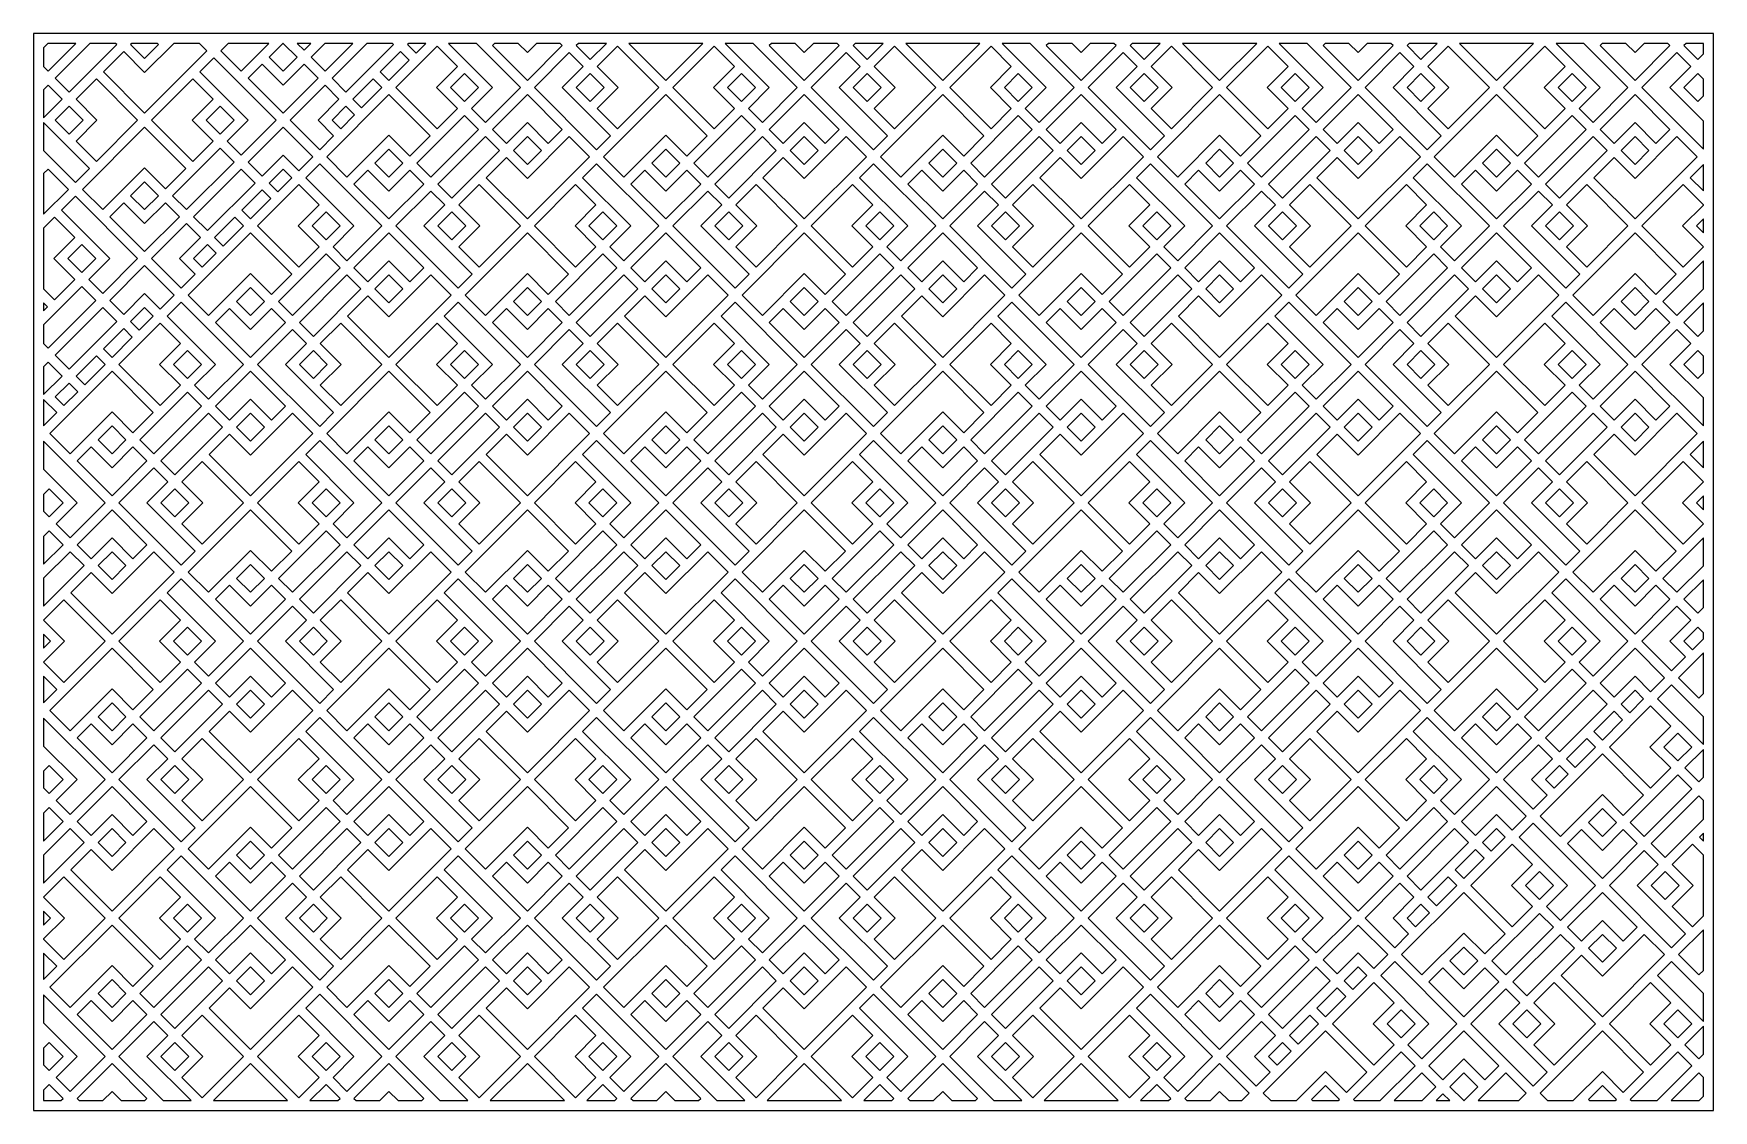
# Model space of a CAD drawing. Header units: millimetres. Extents: x 21272 to 24672, y 561 to 2741.
import ezdxf

# ---------------------------------------------------------------- set-up
doc = ezdxf.new("R2010")
doc.units = ezdxf.units.MM
doc.layers.get('0').update_dxf_attribs({"color": 1})

msp = doc.modelspace()

# ---------------------------------------------------------------- linework, layer by layer
for points in [[(21272.5, 561.4), (24672.5, 561.4), (24672.5, 2741.4), (21272.5, 2741.4)], [(21292.5, 2674.6), (21301.8, 2665.2), (21358.1, 2721.4), (21301.5, 2721.4), (21292.5, 2712.4)], [(21438.4, 2721.4), (21386.4, 2721.4), (21316, 2651.1), (21344.3, 2622.8), (21440.7, 2719.2)], [(21556.1, 2721.4), (21497.2, 2662.6), (21454.8, 2705), (21413.7, 2663.9), (21497.2, 2580.4), (21623.2, 2706.3), (21608.1, 2721.4)], [(21523.2, 2721.4), (21471.2, 2721.4), (21468.9, 2719.2), (21497.2, 2690.9), (21525.5, 2719.2)], [(21666.6, 2721.4), (21651.5, 2706.3), (21692.6, 2665.2), (21748.8, 2721.4)], [(21777.8, 2721.4), (21777.1, 2721.4), (21749.2, 2693.5), (21777.5, 2665.2), (21805.7, 2693.5)], [(21833.7, 2721.4), (21806.1, 2721.4), (21819.9, 2707.6)], [(21918.5, 2721.4), (21862, 2721.4), (21834, 2693.5), (21862.3, 2665.2)], [(21946.8, 2721.4), (21876.5, 2651.1), (21904.7, 2622.8), (22001.1, 2719.2), (21998.9, 2721.4)], [(22031.7, 2721.4), (22029.4, 2719.2), (22046.9, 2701.7), (22066.7, 2721.4)], [(22168.6, 2721.4), (22112, 2721.4), (22201.2, 2632.3), (22158.7, 2589.8), (22187, 2561.6), (22257.7, 2632.3)], [(22205.5, 2721.4), (22201.2, 2717.1), (22271.9, 2646.4), (22342.6, 2717.1), (22338.3, 2721.4), (22290.3, 2721.4), (22271.9, 2703), (22253.4, 2721.4)], [(22431.8, 2721.4), (22375.2, 2721.4), (22370.9, 2717.1), (22399.2, 2688.8)], [(22477.1, 2721.4), (22552.1, 2646.4), (22627.2, 2721.4)], [(22672.5, 2721.4), (22761.6, 2632.3), (22719.2, 2589.8), (22747.5, 2561.6), (22818.2, 2632.3), (22729, 2721.4)], [(22766, 2721.4), (22761.6, 2717.1), (22832.4, 2646.4), (22903.1, 2717.1), (22898.7, 2721.4), (22850.8, 2721.4), (22832.4, 2703), (22813.9, 2721.4)], [(22935.7, 2721.4), (22931.3, 2717.1), (22959.6, 2688.8), (22992.2, 2721.4)], [(23037.6, 2721.4), (23112.6, 2646.4), (23187.6, 2721.4)], [(23289.5, 2721.4), (23232.9, 2721.4), (23322.1, 2632.3), (23279.7, 2589.8), (23308, 2561.6), (23378.7, 2632.3)], [(23374.4, 2721.4), (23326.4, 2721.4), (23322.1, 2717.1), (23392.8, 2646.4), (23463.5, 2717.1), (23459.2, 2721.4), (23411.3, 2721.4), (23392.8, 2703)], [(23552.7, 2721.4), (23496.1, 2721.4), (23491.8, 2717.1), (23520.1, 2688.8)], [(23748.1, 2721.4), (23598, 2721.4), (23673.1, 2646.4)], [(23793.4, 2721.4), (23882.6, 2632.3), (23840.2, 2589.8), (23868.4, 2561.6), (23939.2, 2632.3), (23850, 2721.4)], [(24019.7, 2721.4), (23971.8, 2721.4), (23953.3, 2703), (23934.8, 2721.4), (23886.9, 2721.4), (23882.6, 2717.1), (23953.3, 2646.4), (24024, 2717.1)], [(24056.6, 2721.4), (24052.3, 2717.1), (24080.6, 2688.8), (24113.2, 2721.4)], [(24308.6, 2721.4), (24158.5, 2721.4), (24233.5, 2646.4)], [(24353.9, 2721.4), (24443.1, 2632.3), (24400.6, 2589.8), (24428.9, 2561.6), (24499.6, 2632.3), (24410.4, 2721.4)], [(24532.2, 2721.4), (24513.8, 2703), (24495.3, 2721.4), (24447.4, 2721.4), (24443.1, 2717.1), (24513.8, 2646.4), (24584.5, 2717.1), (24580.2, 2721.4)], [(24617.1, 2721.4), (24612.8, 2717.1), (24641, 2688.8), (24652.5, 2700.3), (24652.5, 2721.4)], [(21692.6, 2495.5), (21763.3, 2566.2), (21637.3, 2692.2), (21609.1, 2663.9), (21706.8, 2566.2), (21664.3, 2523.8)], [(22032.8, 2687.5), (22015.3, 2705), (21974.1, 2663.9), (21991.6, 2646.4)], [(22089.3, 2548.7), (22130.5, 2589.8), (22088, 2632.3), (22130.5, 2674.7), (22089.3, 2715.8), (22005.8, 2632.3)], [(22440.3, 2534.6), (22412, 2506.3), (22286, 2632.3), (22356.7, 2703), (22385, 2674.7), (22342.6, 2632.3)], [(22454.4, 2548.7), (22538, 2632.3), (22454.4, 2715.8), (22413.3, 2674.7), (22455.7, 2632.3), (22413.3, 2589.8)], [(22649.8, 2548.7), (22690.9, 2589.8), (22648.5, 2632.3), (22690.9, 2674.7), (22649.8, 2715.8), (22566.3, 2632.3)], [(23000.8, 2534.6), (22972.5, 2506.3), (22846.5, 2632.3), (22917.2, 2703), (22945.5, 2674.7), (22903.1, 2632.3)], [(23014.9, 2548.7), (23098.4, 2632.3), (23014.9, 2715.8), (22973.8, 2674.7), (23016.2, 2632.3), (22973.8, 2589.8)], [(23210.3, 2548.7), (23251.4, 2589.8), (23209, 2632.3), (23251.4, 2674.7), (23210.3, 2715.8), (23126.7, 2632.3)], [(23561.2, 2534.6), (23532.9, 2506.3), (23407, 2632.3), (23477.7, 2703), (23506, 2674.7), (23463.5, 2632.3)], [(23575.4, 2548.7), (23658.9, 2632.3), (23575.4, 2715.8), (23534.2, 2674.7), (23576.7, 2632.3), (23534.2, 2589.8)], [(23770.8, 2548.7), (23811.9, 2589.8), (23769.4, 2632.3), (23811.9, 2674.7), (23770.8, 2715.8), (23687.2, 2632.3)], [(24121.7, 2534.6), (24093.4, 2506.3), (23967.4, 2632.3), (24038.1, 2703), (24066.4, 2674.7), (24024, 2632.3)], [(24135.8, 2548.7), (24219.4, 2632.3), (24135.8, 2715.8), (24094.7, 2674.7), (24137.1, 2632.3), (24094.7, 2589.8)], [(24331.2, 2548.7), (24372.3, 2589.8), (24329.9, 2632.3), (24372.3, 2674.7), (24331.2, 2715.8), (24247.7, 2632.3)], [(24652.5, 2507.7), (24652.5, 2564.3), (24584.5, 2632.3), (24626.9, 2674.7), (24598.6, 2703), (24527.9, 2632.3)], [(21706.8, 2651.1), (21735, 2679.4), (21777.5, 2636.9), (21819.9, 2679.4), (21848.2, 2651.1), (21777.5, 2580.4)], [(22144.6, 2604), (22116.3, 2632.3), (22144.6, 2660.6), (22172.9, 2632.3)], [(22427.4, 2632.3), (22399.2, 2604), (22370.9, 2632.3), (22399.2, 2660.6)], [(22705.1, 2604), (22676.8, 2632.3), (22705.1, 2660.6), (22733.4, 2632.3)], [(22987.9, 2632.3), (22959.6, 2604), (22931.3, 2632.3), (22959.6, 2660.6)], [(23265.5, 2604), (23237.3, 2632.3), (23265.5, 2660.6), (23293.8, 2632.3)], [(23548.4, 2632.3), (23520.1, 2604), (23491.8, 2632.3), (23520.1, 2660.6)], [(23826, 2604), (23797.7, 2632.3), (23826, 2660.6), (23854.3, 2632.3)], [(24108.9, 2632.3), (24080.6, 2604), (24052.3, 2632.3), (24080.6, 2660.6)], [(24386.5, 2604), (24358.2, 2632.3), (24386.5, 2660.6), (24414.8, 2632.3)], [(24652.5, 2615.4), (24652.5, 2649.1), (24641, 2660.6), (24612.8, 2632.3), (24641, 2604)], [(21292.5, 2627.6), (21292.5, 2571), (21330.1, 2608.7), (21301.8, 2636.9)], [(21399.5, 2482.7), (21483.1, 2566.2), (21399.5, 2649.8), (21358.4, 2608.7), (21400.8, 2566.2), (21358.4, 2523.8)], [(21594.9, 2482.7), (21636, 2523.8), (21593.6, 2566.2), (21636, 2608.7), (21594.9, 2649.8), (21511.4, 2566.2)], [(21851.5, 2506.3), (21791.6, 2566.2), (21862.3, 2636.9), (21890.6, 2608.7), (21848.2, 2566.2), (21879.8, 2534.6)], [(22075.2, 2534.6), (21991.6, 2618.1), (21865.7, 2492.2), (21906.8, 2451), (21991.6, 2535.9), (22034.1, 2493.5)], [(21977.5, 2632.3), (21960, 2649.8), (21918.9, 2608.7), (21936.4, 2591.1)], [(22201.2, 2547.4), (22271.9, 2618.1), (22342.6, 2547.4), (22314.3, 2519.1), (22271.9, 2561.6), (22229.5, 2519.1)], [(22635.7, 2534.6), (22552.1, 2618.1), (22426.1, 2492.2), (22467.3, 2451), (22552.1, 2535.9), (22594.5, 2493.5)], [(22761.6, 2547.4), (22832.4, 2618.1), (22903.1, 2547.4), (22874.8, 2519.1), (22832.4, 2561.6), (22789.9, 2519.1)], [(23196.1, 2534.6), (23112.6, 2618.1), (22986.6, 2492.2), (23027.7, 2451), (23112.6, 2535.9), (23155, 2493.5)], [(23322.1, 2547.4), (23392.8, 2618.1), (23463.5, 2547.4), (23435.3, 2519.1), (23392.8, 2561.6), (23350.4, 2519.1)], [(23756.6, 2534.6), (23673.1, 2618.1), (23547.1, 2492.2), (23588.2, 2451), (23673.1, 2535.9), (23715.5, 2493.5)], [(23882.6, 2547.4), (23953.3, 2618.1), (24024, 2547.4), (23995.7, 2519.1), (23953.3, 2561.6), (23910.9, 2519.1)], [(24317.1, 2534.6), (24233.5, 2618.1), (24107.6, 2492.2), (24148.7, 2451), (24233.5, 2535.9), (24276, 2493.5)], [(24443.1, 2547.4), (24513.8, 2618.1), (24584.5, 2547.4), (24556.2, 2519.1), (24513.8, 2561.6), (24471.3, 2519.1)], [(21372.6, 2566.2), (21344.3, 2537.9), (21316, 2566.2), (21344.3, 2594.5)], [(21650.2, 2537.9), (21621.9, 2566.2), (21650.2, 2594.5), (21678.5, 2566.2)], [(21894, 2548.7), (21876.5, 2566.2), (21904.7, 2594.5), (21922.2, 2577)], [(21292.5, 2561.5), (21292.5, 2504.9), (21357.1, 2440.2), (21385.4, 2468.5)], [(21580.8, 2468.5), (21497.2, 2552.1), (21371.3, 2426.1), (21412.4, 2385), (21497.2, 2469.8), (21539.7, 2427.4)], [(21809.1, 2463.9), (21777.5, 2495.5), (21735, 2453.1), (21706.8, 2481.4), (21777.5, 2552.1), (21837.4, 2492.2)], [(22172.9, 2547.4), (22144.6, 2575.7), (22048.2, 2479.3), (22076.5, 2451)], [(22733.4, 2547.4), (22705.1, 2575.7), (22608.7, 2479.3), (22637, 2451)], [(23293.8, 2547.4), (23265.5, 2575.7), (23169.2, 2479.3), (23197.4, 2451)], [(23854.3, 2547.4), (23826, 2575.7), (23729.6, 2479.3), (23757.9, 2451)], [(24414.8, 2547.4), (24386.5, 2575.7), (24290.1, 2479.3), (24318.4, 2451)], [(22090.6, 2436.9), (22118.9, 2408.6), (22215.3, 2505), (22187, 2533.3)], [(22188.3, 2449.7), (22271.9, 2366.2), (22397.9, 2492.2), (22356.7, 2533.3), (22271.9, 2448.4), (22229.5, 2490.9)], [(22271.9, 2476.7), (22243.6, 2505), (22271.9, 2533.3), (22300.2, 2505)], [(22651.1, 2436.9), (22679.4, 2408.6), (22775.8, 2505), (22747.5, 2533.3)], [(22748.8, 2449.7), (22832.4, 2366.2), (22958.3, 2492.2), (22917.2, 2533.3), (22832.4, 2448.4), (22789.9, 2490.9)], [(22832.4, 2476.7), (22804.1, 2505), (22832.4, 2533.3), (22860.6, 2505)], [(23211.6, 2436.9), (23239.9, 2408.6), (23336.3, 2505), (23308, 2533.3)], [(23309.3, 2449.7), (23392.8, 2366.2), (23518.8, 2492.2), (23477.7, 2533.3), (23392.8, 2448.4), (23350.4, 2490.9)], [(23392.8, 2476.7), (23364.5, 2505), (23392.8, 2533.3), (23421.1, 2505)], [(23772.1, 2436.9), (23800.3, 2408.6), (23896.7, 2505), (23868.4, 2533.3)], [(23869.7, 2449.7), (23953.3, 2366.2), (24079.3, 2492.2), (24038.1, 2533.3), (23953.3, 2448.4), (23910.9, 2490.9)], [(23953.3, 2476.7), (23925, 2505), (23953.3, 2533.3), (23981.6, 2505)], [(24332.5, 2436.9), (24360.8, 2408.6), (24457.2, 2505), (24428.9, 2533.3)], [(24430.2, 2449.7), (24513.8, 2366.2), (24639.7, 2492.2), (24598.6, 2533.3), (24513.8, 2448.4), (24471.3, 2490.9)], [(24513.8, 2476.7), (24485.5, 2505), (24513.8, 2533.3), (24542, 2505)], [(21678.5, 2481.4), (21650.2, 2509.7), (21553.8, 2413.3), (21582.1, 2385)], [(22019.9, 2479.3), (21991.6, 2451), (21963.4, 2479.3), (21991.6, 2507.6)], [(22580.4, 2479.3), (22552.1, 2451), (22523.8, 2479.3), (22552.1, 2507.6)], [(23140.9, 2479.3), (23112.6, 2451), (23084.3, 2479.3), (23112.6, 2507.6)], [(23701.3, 2479.3), (23673.1, 2451), (23644.8, 2479.3), (23673.1, 2507.6)], [(24261.8, 2479.3), (24233.5, 2451), (24205.2, 2479.3), (24233.5, 2507.6)], [(21292.5, 2375.6), (21343, 2426.1), (21301.8, 2467.2), (21292.5, 2457.9)], [(21596.2, 2370.8), (21624.5, 2342.6), (21720.9, 2438.9), (21692.6, 2467.2)], [(21766.7, 2421.4), (21749.2, 2438.9), (21777.5, 2467.2), (21795, 2449.7)], [(21906.8, 2281.3), (21977.5, 2352), (21851.5, 2478), (21823.2, 2449.7), (21920.9, 2352), (21878.5, 2309.6)], [(21920.9, 2436.9), (21949.2, 2465.2), (21991.6, 2422.7), (22034.1, 2465.2), (22062.4, 2436.9), (21991.6, 2366.2)], [(22467.3, 2281.3), (22538, 2352), (22412, 2478), (22383.7, 2449.7), (22481.4, 2352), (22439, 2309.6)], [(22481.4, 2436.9), (22509.7, 2465.2), (22552.1, 2422.7), (22594.5, 2465.2), (22622.8, 2436.9), (22552.1, 2366.2)], [(23027.7, 2281.3), (23098.4, 2352), (22972.5, 2478), (22944.2, 2449.7), (23041.9, 2352), (22999.5, 2309.6)], [(23041.9, 2436.9), (23070.2, 2465.2), (23112.6, 2422.7), (23155, 2465.2), (23183.3, 2436.9), (23112.6, 2366.2)], [(23588.2, 2281.3), (23658.9, 2352), (23532.9, 2478), (23504.7, 2449.7), (23602.3, 2352), (23559.9, 2309.6)], [(23602.3, 2436.9), (23630.6, 2465.2), (23673.1, 2422.7), (23715.5, 2465.2), (23743.8, 2436.9), (23673.1, 2366.2)], [(24148.7, 2281.3), (24219.4, 2352), (24093.4, 2478), (24065.1, 2449.7), (24162.8, 2352), (24120.4, 2309.6)], [(24162.8, 2436.9), (24191.1, 2465.2), (24233.5, 2422.7), (24276, 2465.2), (24304.2, 2436.9), (24233.5, 2366.2)], [(24652.5, 2422.9), (24652.5, 2476.6), (24625.6, 2449.7)], [(21525.5, 2413.3), (21497.2, 2385), (21468.9, 2413.3), (21497.2, 2441.6)], [(21752.5, 2407.3), (21735, 2424.8), (21693.9, 2383.7), (21711.4, 2366.2)], [(21809.1, 2268.5), (21850.2, 2309.6), (21807.8, 2352), (21850.2, 2394.5), (21809.1, 2435.6), (21725.6, 2352)], [(22160, 2254.3), (22131.8, 2226.1), (22005.8, 2352), (22076.5, 2422.7), (22104.8, 2394.5), (22062.4, 2352)], [(22174.2, 2268.5), (22257.7, 2352), (22174.2, 2435.6), (22133.1, 2394.5), (22175.5, 2352), (22133.1, 2309.6)], [(22369.6, 2268.5), (22410.7, 2309.6), (22368.3, 2352), (22410.7, 2394.5), (22369.6, 2435.6), (22286, 2352)], [(22720.5, 2254.3), (22692.2, 2226.1), (22566.3, 2352), (22637, 2422.7), (22665.3, 2394.5), (22622.8, 2352)], [(22734.7, 2268.5), (22818.2, 2352), (22734.7, 2435.6), (22693.5, 2394.5), (22736, 2352), (22693.5, 2309.6)], [(22930, 2268.5), (22971.2, 2309.6), (22928.7, 2352), (22971.2, 2394.5), (22930, 2435.6), (22846.5, 2352)], [(23281, 2254.3), (23252.7, 2226.1), (23126.7, 2352), (23197.4, 2422.7), (23225.7, 2394.5), (23183.3, 2352)], [(23295.1, 2268.5), (23378.7, 2352), (23295.1, 2435.6), (23254, 2394.5), (23296.4, 2352), (23254, 2309.6)], [(23490.5, 2268.5), (23531.6, 2309.6), (23489.2, 2352), (23531.6, 2394.5), (23490.5, 2435.6), (23407, 2352)], [(23841.5, 2254.3), (23813.2, 2226.1), (23687.2, 2352), (23757.9, 2422.7), (23786.2, 2394.5), (23743.8, 2352)], [(23855.6, 2268.5), (23939.2, 2352), (23855.6, 2435.6), (23814.5, 2394.5), (23856.9, 2352), (23814.5, 2309.6)], [(24051, 2268.5), (24092.1, 2309.6), (24049.7, 2352), (24092.1, 2394.5), (24051, 2435.6), (23967.4, 2352)], [(24401.9, 2254.3), (24373.6, 2226.1), (24247.7, 2352), (24318.4, 2422.7), (24346.7, 2394.5), (24304.2, 2352)], [(24416.1, 2268.5), (24499.6, 2352), (24416.1, 2435.6), (24375, 2394.5), (24417.4, 2352), (24375, 2309.6)], [(24652.5, 2394.4), (24652.5, 2394.6), (24611.5, 2435.6), (24527.9, 2352), (24611.5, 2268.5), (24652.5, 2309.5), (24652.5, 2309.7), (24610.2, 2352)], [(21412.4, 2215.3), (21483.1, 2286), (21357.1, 2412), (21328.8, 2383.7), (21426.5, 2286), (21384.1, 2243.6)], [(21426.5, 2370.8), (21454.8, 2399.1), (21497.2, 2356.7), (21539.7, 2399.1), (21567.9, 2370.8), (21497.2, 2300.1)], [(21864.4, 2323.8), (21836.1, 2352), (21864.4, 2380.3), (21892.7, 2352)], [(22147.2, 2352), (22118.9, 2323.8), (22090.6, 2352), (22118.9, 2380.3)], [(22424.8, 2323.8), (22396.6, 2352), (22424.8, 2380.3), (22453.1, 2352)], [(22707.7, 2352), (22679.4, 2323.8), (22651.1, 2352), (22679.4, 2380.3)], [(22985.3, 2323.8), (22957, 2352), (22985.3, 2380.3), (23013.6, 2352)], [(23268.2, 2352), (23239.9, 2323.8), (23211.6, 2352), (23239.9, 2380.3)], [(23545.8, 2323.8), (23517.5, 2352), (23545.8, 2380.3), (23574.1, 2352)], [(23828.6, 2352), (23800.3, 2323.8), (23772.1, 2352), (23800.3, 2380.3)], [(24106.3, 2323.8), (24078, 2352), (24106.3, 2380.3), (24134.5, 2352)], [(24389.1, 2352), (24360.8, 2323.8), (24332.5, 2352), (24360.8, 2380.3)], [(21292.5, 2347.3), (21292.5, 2224.7), (21314.7, 2202.4), (21355.8, 2243.6), (21313.4, 2286), (21355.8, 2328.4), (21314.7, 2369.5)], [(21571.3, 2226.1), (21511.4, 2286), (21582.1, 2356.7), (21610.4, 2328.4), (21567.9, 2286), (21599.6, 2254.3)], [(21697.3, 2352), (21679.8, 2369.5), (21638.6, 2328.4), (21656.1, 2310.9)], [(24652.5, 2338), (24652.5, 2366.1), (24638.4, 2352)], [(21369.9, 2257.7), (21341.7, 2286), (21369.9, 2314.3), (21398.2, 2286)], [(21795, 2254.3), (21711.4, 2337.9), (21585.4, 2211.9), (21626.6, 2170.8), (21711.4, 2255.6), (21753.8, 2213.2)], [(21613.7, 2268.5), (21596.2, 2286), (21624.5, 2314.3), (21642, 2296.8)], [(21920.9, 2267.2), (21991.6, 2337.9), (22062.4, 2267.2), (22034.1, 2238.9), (21991.6, 2281.3), (21949.2, 2238.9)], [(22355.4, 2254.3), (22271.9, 2337.9), (22145.9, 2211.9), (22187, 2170.8), (22271.9, 2255.6), (22314.3, 2213.2)], [(22481.4, 2267.2), (22552.1, 2337.9), (22622.8, 2267.2), (22594.5, 2238.9), (22552.1, 2281.3), (22509.7, 2238.9)], [(22915.9, 2254.3), (22832.4, 2337.9), (22706.4, 2211.9), (22747.5, 2170.8), (22832.4, 2255.6), (22874.8, 2213.2)], [(23041.9, 2267.2), (23112.6, 2337.9), (23183.3, 2267.2), (23155, 2238.9), (23112.6, 2281.3), (23070.2, 2238.9)], [(23476.4, 2254.3), (23392.8, 2337.9), (23266.8, 2211.9), (23308, 2170.8), (23392.8, 2255.6), (23435.3, 2213.2)], [(23602.3, 2267.2), (23673.1, 2337.9), (23743.8, 2267.2), (23715.5, 2238.9), (23673.1, 2281.3), (23630.6, 2238.9)], [(24036.8, 2254.3), (23953.3, 2337.9), (23827.3, 2211.9), (23868.4, 2170.8), (23953.3, 2255.6), (23995.7, 2213.2)], [(24162.8, 2267.2), (24233.5, 2337.9), (24304.2, 2267.2), (24276, 2238.9), (24233.5, 2281.3), (24191.1, 2238.9)], [(24597.3, 2254.3), (24513.8, 2337.9), (24387.8, 2211.9), (24428.9, 2170.8), (24513.8, 2255.6), (24556.2, 2213.2)], [(21892.7, 2267.2), (21864.4, 2295.5), (21768, 2199.1), (21796.3, 2170.8)], [(22453.1, 2267.2), (22424.8, 2295.5), (22328.5, 2199.1), (22356.7, 2170.8)], [(23013.6, 2267.2), (22985.3, 2295.5), (22888.9, 2199.1), (22917.2, 2170.8)], [(23574.1, 2267.2), (23545.8, 2295.5), (23449.4, 2199.1), (23477.7, 2170.8)], [(24134.5, 2267.2), (24106.3, 2295.5), (24009.9, 2199.1), (24038.1, 2170.8)], [(24652.5, 2224.7), (24652.5, 2281.2), (24570.3, 2199.1), (24598.6, 2170.8)], [(21528.9, 2183.6), (21497.2, 2215.3), (21454.8, 2172.9), (21426.5, 2201.1), (21497.2, 2271.8), (21557.2, 2211.9)], [(21810.4, 2156.7), (21838.7, 2128.4), (21935.1, 2224.8), (21906.8, 2253)], [(21908.1, 2169.5), (21991.6, 2085.9), (22117.6, 2211.9), (22076.5, 2253), (21991.6, 2168.2), (21949.2, 2210.6)], [(21991.6, 2196.5), (21963.4, 2224.8), (21991.6, 2253), (22019.9, 2224.8)], [(22370.9, 2156.7), (22399.2, 2128.4), (22495.5, 2224.8), (22467.3, 2253)], [(22468.6, 2169.5), (22552.1, 2085.9), (22678.1, 2211.9), (22637, 2253), (22552.1, 2168.2), (22509.7, 2210.6)], [(22552.1, 2196.5), (22523.8, 2224.8), (22552.1, 2253), (22580.4, 2224.8)], [(22931.3, 2156.7), (22959.6, 2128.4), (23056, 2224.8), (23027.7, 2253)], [(23029, 2169.5), (23112.6, 2085.9), (23238.6, 2211.9), (23197.4, 2253), (23112.6, 2168.2), (23070.2, 2210.6)], [(23112.6, 2196.5), (23084.3, 2224.8), (23112.6, 2253), (23140.9, 2224.8)], [(23491.8, 2156.7), (23520.1, 2128.4), (23616.5, 2224.8), (23588.2, 2253)], [(23589.5, 2169.5), (23673.1, 2085.9), (23799, 2211.9), (23757.9, 2253), (23673.1, 2168.2), (23630.6, 2210.6)], [(23673.1, 2196.5), (23644.8, 2224.8), (23673.1, 2253), (23701.3, 2224.8)], [(24052.3, 2156.7), (24080.6, 2128.4), (24177, 2224.8), (24148.7, 2253)], [(24150, 2169.5), (24233.5, 2085.9), (24359.5, 2211.9), (24318.4, 2253), (24233.5, 2168.2), (24191.1, 2210.6)], [(24233.5, 2196.5), (24205.2, 2224.8), (24233.5, 2253), (24261.8, 2224.8)], [(21292.5, 2151.9), (21292.5, 2114.1), (21301.8, 2104.7), (21398.2, 2201.1), (21369.9, 2229.4)], [(21739.7, 2199.1), (21711.4, 2170.8), (21683.1, 2199.1), (21711.4, 2227.4)], [(22300.2, 2199.1), (22271.9, 2170.8), (22243.6, 2199.1), (22271.9, 2227.4)], [(22860.6, 2199.1), (22832.4, 2170.8), (22804.1, 2199.1), (22832.4, 2227.4)], [(23421.1, 2199.1), (23392.8, 2170.8), (23364.5, 2199.1), (23392.8, 2227.4)], [(23981.6, 2199.1), (23953.3, 2170.8), (23925, 2199.1), (23953.3, 2227.4)], [(24542, 2199.1), (24513.8, 2170.8), (24485.5, 2199.1), (24513.8, 2227.4)], [(21292.5, 2196.4), (21292.5, 2180.2), (21300.5, 2188.3)], [(21316, 2090.6), (21344.3, 2062.3), (21440.7, 2158.7), (21412.4, 2187)], [(21486.4, 2141.2), (21468.9, 2158.7), (21497.2, 2187), (21514.7, 2169.5)], [(21626.6, 2001.1), (21697.3, 2071.8), (21571.3, 2197.8), (21543, 2169.5), (21640.7, 2071.8), (21598.3, 2029.4)], [(21640.7, 2156.7), (21669, 2184.9), (21711.4, 2142.5), (21753.8, 2184.9), (21782.1, 2156.7), (21711.4, 2085.9)], [(22187, 2001.1), (22257.7, 2071.8), (22131.8, 2197.8), (22103.5, 2169.5), (22201.2, 2071.8), (22158.7, 2029.4)], [(22201.2, 2156.7), (22229.5, 2184.9), (22271.9, 2142.5), (22314.3, 2184.9), (22342.6, 2156.7), (22271.9, 2085.9)], [(22747.5, 2001.1), (22818.2, 2071.8), (22692.2, 2197.8), (22664, 2169.5), (22761.6, 2071.8), (22719.2, 2029.4)], [(22761.6, 2156.7), (22789.9, 2184.9), (22832.4, 2142.5), (22874.8, 2184.9), (22903.1, 2156.7), (22832.4, 2085.9)], [(23308, 2001.1), (23378.7, 2071.8), (23252.7, 2197.8), (23224.4, 2169.5), (23322.1, 2071.8), (23279.7, 2029.4)], [(23322.1, 2156.7), (23350.4, 2184.9), (23392.8, 2142.5), (23435.3, 2184.9), (23463.5, 2156.7), (23392.8, 2085.9)], [(23868.4, 2001.1), (23939.2, 2071.8), (23813.2, 2197.8), (23784.9, 2169.5), (23882.6, 2071.8), (23840.2, 2029.4)], [(23882.6, 2156.7), (23910.9, 2184.9), (23953.3, 2142.5), (23995.7, 2184.9), (24024, 2156.7), (23953.3, 2085.9)], [(24428.9, 2001.1), (24499.6, 2071.8), (24373.6, 2197.8), (24345.4, 2169.5), (24443.1, 2071.8), (24400.6, 2029.4)], [(24443.1, 2156.7), (24471.3, 2184.9), (24513.8, 2142.5), (24556.2, 2184.9), (24584.5, 2156.7), (24513.8, 2085.9)], [(24652.5, 2139.8), (24652.5, 2196.4), (24612.8, 2156.7), (24641, 2128.4)], [(21472.3, 2127.1), (21454.8, 2144.6), (21413.7, 2103.4), (21431.2, 2085.9)], [(21528.9, 1988.3), (21570, 2029.4), (21527.6, 2071.8), (21570, 2114.2), (21528.9, 2155.4), (21445.3, 2071.8)], [(21879.8, 1974.1), (21851.5, 1945.8), (21725.6, 2071.8), (21796.3, 2142.5), (21824.6, 2114.2), (21782.1, 2071.8)], [(21894, 1988.3), (21977.5, 2071.8), (21894, 2155.4), (21852.8, 2114.2), (21895.3, 2071.8), (21852.8, 2029.4)], [(22089.3, 1988.3), (22130.5, 2029.4), (22088, 2071.8), (22130.5, 2114.2), (22089.3, 2155.4), (22005.8, 2071.8)], [(22440.3, 1974.1), (22412, 1945.8), (22286, 2071.8), (22356.7, 2142.5), (22385, 2114.2), (22342.6, 2071.8)], [(22454.4, 1988.3), (22538, 2071.8), (22454.4, 2155.4), (22413.3, 2114.2), (22455.7, 2071.8), (22413.3, 2029.4)], [(22649.8, 1988.3), (22690.9, 2029.4), (22648.5, 2071.8), (22690.9, 2114.2), (22649.8, 2155.4), (22566.3, 2071.8)], [(23000.8, 1974.1), (22972.5, 1945.8), (22846.5, 2071.8), (22917.2, 2142.5), (22945.5, 2114.2), (22903.1, 2071.8)], [(23014.9, 1988.3), (23098.4, 2071.8), (23014.9, 2155.4), (22973.8, 2114.2), (23016.2, 2071.8), (22973.8, 2029.4)], [(23210.3, 1988.3), (23251.4, 2029.4), (23209, 2071.8), (23251.4, 2114.2), (23210.3, 2155.4), (23126.7, 2071.8)], [(23561.2, 1974.1), (23532.9, 1945.8), (23407, 2071.8), (23477.7, 2142.5), (23506, 2114.2), (23463.5, 2071.8)], [(23575.4, 1988.3), (23658.9, 2071.8), (23575.4, 2155.4), (23534.2, 2114.2), (23576.7, 2071.8), (23534.2, 2029.4)], [(23770.8, 1988.3), (23811.9, 2029.4), (23769.4, 2071.8), (23811.9, 2114.2), (23770.8, 2155.4), (23687.2, 2071.8)], [(24121.7, 1974.1), (24093.4, 1945.8), (23967.4, 2071.8), (24038.1, 2142.5), (24066.4, 2114.2), (24024, 2071.8)], [(24135.8, 1988.3), (24219.4, 2071.8), (24135.8, 2155.4), (24094.7, 2114.2), (24137.1, 2071.8), (24094.7, 2029.4)], [(24331.2, 1988.3), (24372.3, 2029.4), (24329.9, 2071.8), (24372.3, 2114.2), (24331.2, 2155.4), (24247.7, 2071.8)], [(24652.5, 1947.2), (24652.5, 2003.8), (24584.5, 2071.8), (24626.9, 2114.2), (24598.6, 2142.5), (24527.9, 2071.8)], [(21292.5, 2067.1), (21292.5, 2010.5), (21330.1, 2048.2), (21301.8, 2076.5)], [(21417, 2071.8), (21399.5, 2089.3), (21358.4, 2048.2), (21375.9, 2030.7)], [(21584.1, 2043.5), (21555.8, 2071.8), (21584.1, 2100.1), (21612.4, 2071.8)], [(21867, 2071.8), (21838.7, 2043.5), (21810.4, 2071.8), (21838.7, 2100.1)], [(22144.6, 2043.5), (22116.3, 2071.8), (22144.6, 2100.1), (22172.9, 2071.8)], [(22427.4, 2071.8), (22399.2, 2043.5), (22370.9, 2071.8), (22399.2, 2100.1)], [(22705.1, 2043.5), (22676.8, 2071.8), (22705.1, 2100.1), (22733.4, 2071.8)], [(22987.9, 2071.8), (22959.6, 2043.5), (22931.3, 2071.8), (22959.6, 2100.1)], [(23265.5, 2043.5), (23237.3, 2071.8), (23265.5, 2100.1), (23293.8, 2071.8)], [(23548.4, 2071.8), (23520.1, 2043.5), (23491.8, 2071.8), (23520.1, 2100.1)], [(23826, 2043.5), (23797.7, 2071.8), (23826, 2100.1), (23854.3, 2071.8)], [(24108.9, 2071.8), (24080.6, 2043.5), (24052.3, 2071.8), (24080.6, 2100.1)], [(24386.5, 2043.5), (24358.2, 2071.8), (24386.5, 2100.1), (24414.8, 2071.8)], [(24652.5, 2088.7), (24641, 2100.1), (24612.8, 2071.8), (24641, 2043.5), (24652.5, 2054.9)], [(21514.7, 1974.1), (21431.2, 2057.7), (21305.2, 1931.7), (21346.3, 1890.6), (21431.2, 1975.4), (21473.6, 1933)], [(21640.7, 1986.9), (21711.4, 2057.7), (21782.1, 1986.9), (21753.8, 1958.7), (21711.4, 2001.1), (21669, 1958.7)], [(22075.2, 1974.1), (21991.6, 2057.7), (21865.7, 1931.7), (21906.8, 1890.6), (21991.6, 1975.4), (22034.1, 1933)], [(22201.2, 1986.9), (22271.9, 2057.7), (22342.6, 1986.9), (22314.3, 1958.7), (22271.9, 2001.1), (22229.5, 1958.7)], [(22635.7, 1974.1), (22552.1, 2057.7), (22426.1, 1931.7), (22467.3, 1890.6), (22552.1, 1975.4), (22594.5, 1933)], [(22761.6, 1986.9), (22832.4, 2057.7), (22903.1, 1986.9), (22874.8, 1958.7), (22832.4, 2001.1), (22789.9, 1958.7)], [(23196.1, 1974.1), (23112.6, 2057.7), (22986.6, 1931.7), (23027.7, 1890.6), (23112.6, 1975.4), (23155, 1933)], [(23322.1, 1986.9), (23392.8, 2057.7), (23463.5, 1986.9), (23435.3, 1958.7), (23392.8, 2001.1), (23350.4, 1958.7)], [(23756.6, 1974.1), (23673.1, 2057.7), (23547.1, 1931.7), (23588.2, 1890.6), (23673.1, 1975.4), (23715.5, 1933)], [(23882.6, 1986.9), (23953.3, 2057.7), (24024, 1986.9), (23995.7, 1958.7), (23953.3, 2001.1), (23910.9, 1958.7)], [(24317.1, 1974.1), (24233.5, 2057.7), (24107.6, 1931.7), (24148.7, 1890.6), (24233.5, 1975.4), (24276, 1933)], [(24443.1, 1986.9), (24513.8, 2057.7), (24584.5, 1986.9), (24556.2, 1958.7), (24513.8, 2001.1), (24471.3, 1958.7)], [(21333.5, 1988.3), (21316, 2005.8), (21344.3, 2034), (21361.8, 2016.5)], [(21612.4, 1986.9), (21584.1, 2015.2), (21487.7, 1918.8), (21516, 1890.6)], [(22172.9, 1986.9), (22144.6, 2015.2), (22048.2, 1918.8), (22076.5, 1890.6)], [(22733.4, 1986.9), (22705.1, 2015.2), (22608.7, 1918.8), (22637, 1890.6)], [(23293.8, 1986.9), (23265.5, 2015.2), (23169.2, 1918.8), (23197.4, 1890.6)], [(23854.3, 1986.9), (23826, 2015.2), (23729.6, 1918.8), (23757.9, 1890.6)], [(24414.8, 1986.9), (24386.5, 2015.2), (24290.1, 1918.8), (24318.4, 1890.6)], [(21292.5, 1947.2), (21319.3, 1974.1), (21292.5, 2001)], [(21530.2, 1876.4), (21558.5, 1848.1), (21654.8, 1944.5), (21626.6, 1972.8)], [(21627.9, 1889.3), (21711.4, 1805.7), (21837.4, 1931.7), (21796.3, 1972.8), (21711.4, 1888), (21669, 1930.4)], [(21711.4, 1916.2), (21683.1, 1944.5), (21711.4, 1972.8), (21739.7, 1944.5)], [(22090.6, 1876.4), (22118.9, 1848.1), (22215.3, 1944.5), (22187, 1972.8)], [(22188.3, 1889.3), (22271.9, 1805.7), (22397.9, 1931.7), (22356.7, 1972.8), (22271.9, 1888), (22229.5, 1930.4)], [(22271.9, 1916.2), (22243.6, 1944.5), (22271.9, 1972.8), (22300.2, 1944.5)], [(22651.1, 1876.4), (22679.4, 1848.1), (22775.8, 1944.5), (22747.5, 1972.8)], [(22748.8, 1889.3), (22832.4, 1805.7), (22958.3, 1931.7), (22917.2, 1972.8), (22832.4, 1888), (22789.9, 1930.4)], [(22832.4, 1916.2), (22804.1, 1944.5), (22832.4, 1972.8), (22860.6, 1944.5)], [(23211.6, 1876.4), (23239.9, 1848.1), (23336.3, 1944.5), (23308, 1972.8)], [(23309.3, 1889.3), (23392.8, 1805.7), (23518.8, 1931.7), (23477.7, 1972.8), (23392.8, 1888), (23350.4, 1930.4)], [(23392.8, 1916.2), (23364.5, 1944.5), (23392.8, 1972.8), (23421.1, 1944.5)], [(23772.1, 1876.4), (23800.3, 1848.1), (23896.7, 1944.5), (23868.4, 1972.8)], [(23869.7, 1889.3), (23953.3, 1805.7), (24079.3, 1931.7), (24038.1, 1972.8), (23953.3, 1888), (23910.9, 1930.4)], [(23953.3, 1916.2), (23925, 1944.5), (23953.3, 1972.8), (23981.6, 1944.5)], [(24332.5, 1876.4), (24360.8, 1848.1), (24457.2, 1944.5), (24428.9, 1972.8)], [(24430.2, 1889.3), (24513.8, 1805.7), (24639.7, 1931.7), (24598.6, 1972.8), (24513.8, 1888), (24471.3, 1930.4)], [(24513.8, 1916.2), (24485.5, 1944.5), (24513.8, 1972.8), (24542, 1944.5)], [(21459.5, 1918.8), (21431.2, 1890.6), (21402.9, 1918.8), (21431.2, 1947.1)], [(22019.9, 1918.8), (21991.6, 1890.6), (21963.4, 1918.8), (21991.6, 1947.1)], [(22580.4, 1918.8), (22552.1, 1890.6), (22523.8, 1918.8), (22552.1, 1947.1)], [(23140.9, 1918.8), (23112.6, 1890.6), (23084.3, 1918.8), (23112.6, 1947.1)], [(23701.3, 1918.8), (23673.1, 1890.6), (23644.8, 1918.8), (23673.1, 1947.1)], [(24261.8, 1918.8), (24233.5, 1890.6), (24205.2, 1918.8), (24233.5, 1947.1)], [(21292.5, 1859.6), (21360.5, 1791.6), (21318, 1749.1), (21346.3, 1720.9), (21417, 1791.6), (21292.5, 1916.1)], [(21360.5, 1876.4), (21388.8, 1904.7), (21431.2, 1862.3), (21473.6, 1904.7), (21501.9, 1876.4), (21431.2, 1805.7)], [(21906.8, 1720.9), (21977.5, 1791.6), (21851.5, 1917.5), (21823.2, 1889.3), (21920.9, 1791.6), (21878.5, 1749.1)], [(21920.9, 1876.4), (21949.2, 1904.7), (21991.6, 1862.3), (22034.1, 1904.7), (22062.4, 1876.4), (21991.6, 1805.7)], [(22467.3, 1720.9), (22538, 1791.6), (22412, 1917.5), (22383.7, 1889.3), (22481.4, 1791.6), (22439, 1749.1)], [(22481.4, 1876.4), (22509.7, 1904.7), (22552.1, 1862.3), (22594.5, 1904.7), (22622.8, 1876.4), (22552.1, 1805.7)], [(23027.7, 1720.9), (23098.4, 1791.6), (22972.5, 1917.5), (22944.2, 1889.3), (23041.9, 1791.6), (22999.5, 1749.1)], [(23041.9, 1876.4), (23070.2, 1904.7), (23112.6, 1862.3), (23155, 1904.7), (23183.3, 1876.4), (23112.6, 1805.7)], [(23588.2, 1720.9), (23658.9, 1791.6), (23532.9, 1917.5), (23504.7, 1889.3), (23602.3, 1791.6), (23559.9, 1749.1)], [(23602.3, 1876.4), (23630.6, 1904.7), (23673.1, 1862.3), (23715.5, 1904.7), (23743.8, 1876.4), (23673.1, 1805.7)], [(24148.7, 1720.9), (24219.4, 1791.6), (24093.4, 1917.5), (24065.1, 1889.3), (24162.8, 1791.6), (24120.4, 1749.1)], [(24162.8, 1876.4), (24191.1, 1904.7), (24233.5, 1862.3), (24276, 1904.7), (24304.2, 1876.4), (24233.5, 1805.7)], [(24652.5, 1916.1), (24625.6, 1889.3), (24652.5, 1862.4)], [(21613.7, 1708), (21697.3, 1791.6), (21613.7, 1875.1), (21572.6, 1834), (21615, 1791.6), (21572.6, 1749.1)], [(21809.1, 1708), (21850.2, 1749.1), (21807.8, 1791.6), (21850.2, 1834), (21809.1, 1875.1), (21725.6, 1791.6)], [(22174.2, 1708), (22257.7, 1791.6), (22174.2, 1875.1), (22133.1, 1834), (22175.5, 1791.6), (22133.1, 1749.1)], [(22369.6, 1708), (22410.7, 1749.1), (22368.3, 1791.6), (22410.7, 1834), (22369.6, 1875.1), (22286, 1791.6)], [(22734.7, 1708), (22818.2, 1791.6), (22734.7, 1875.1), (22693.5, 1834), (22736, 1791.6), (22693.5, 1749.1)], [(22930, 1708), (22971.2, 1749.1), (22928.7, 1791.6), (22971.2, 1834), (22930, 1875.1), (22846.5, 1791.6)], [(23295.1, 1708), (23378.7, 1791.6), (23295.1, 1875.1), (23254, 1834), (23296.4, 1791.6), (23254, 1749.1)], [(23490.5, 1708), (23531.6, 1749.1), (23489.2, 1791.6), (23531.6, 1834), (23490.5, 1875.1), (23407, 1791.6)], [(23855.6, 1708), (23939.2, 1791.6), (23855.6, 1875.1), (23814.5, 1834), (23856.9, 1791.6), (23814.5, 1749.1)], [(24051, 1708), (24092.1, 1749.1), (24049.7, 1791.6), (24092.1, 1834), (24051, 1875.1), (23967.4, 1791.6)], [(24416.1, 1708), (24499.6, 1791.6), (24416.1, 1875.1), (24375, 1834), (24417.4, 1791.6), (24375, 1749.1)], [(24652.5, 1749.2), (24610.2, 1791.6), (24652.5, 1833.9), (24652.5, 1834.1), (24611.5, 1875.1), (24527.9, 1791.6), (24611.5, 1708), (24652.5, 1749)], [(21599.6, 1693.9), (21571.3, 1665.6), (21445.3, 1791.6), (21516, 1862.3), (21544.3, 1834), (21501.9, 1791.6)], [(22160, 1693.9), (22131.8, 1665.6), (22005.8, 1791.6), (22076.5, 1862.3), (22104.8, 1834), (22062.4, 1791.6)], [(22720.5, 1693.9), (22692.2, 1665.6), (22566.3, 1791.6), (22637, 1862.3), (22665.3, 1834), (22622.8, 1791.6)], [(23281, 1693.9), (23252.7, 1665.6), (23126.7, 1791.6), (23197.4, 1862.3), (23225.7, 1834), (23183.3, 1791.6)], [(23841.5, 1693.9), (23813.2, 1665.6), (23687.2, 1791.6), (23757.9, 1862.3), (23786.2, 1834), (23743.8, 1791.6)], [(24401.9, 1693.9), (24373.6, 1665.6), (24247.7, 1791.6), (24318.4, 1862.3), (24346.7, 1834), (24304.2, 1791.6)], [(21292.5, 1774.7), (21303.9, 1763.3), (21332.2, 1791.6), (21303.9, 1819.9), (21292.5, 1808.4)], [(21586.7, 1791.6), (21558.5, 1763.3), (21530.2, 1791.6), (21558.5, 1819.9)], [(21864.4, 1763.3), (21836.1, 1791.6), (21864.4, 1819.9), (21892.7, 1791.6)], [(22147.2, 1791.6), (22118.9, 1763.3), (22090.6, 1791.6), (22118.9, 1819.9)], [(22424.8, 1763.3), (22396.6, 1791.6), (22424.8, 1819.9), (22453.1, 1791.6)], [(22707.7, 1791.6), (22679.4, 1763.3), (22651.1, 1791.6), (22679.4, 1819.9)], [(22985.3, 1763.3), (22957, 1791.6), (22985.3, 1819.9), (23013.6, 1791.6)], [(23268.2, 1791.6), (23239.9, 1763.3), (23211.6, 1791.6), (23239.9, 1819.9)], [(23545.8, 1763.3), (23517.5, 1791.6), (23545.8, 1819.9), (23574.1, 1791.6)], [(23828.6, 1791.6), (23800.3, 1763.3), (23772.1, 1791.6), (23800.3, 1819.9)], [(24106.3, 1763.3), (24078, 1791.6), (24106.3, 1819.9), (24134.5, 1791.6)], [(24389.1, 1791.6), (24360.8, 1763.3), (24332.5, 1791.6), (24360.8, 1819.9)], [(24652.5, 1777.5), (24652.5, 1805.6), (24638.4, 1791.6)], [(21360.5, 1706.7), (21431.2, 1777.4), (21501.9, 1706.7), (21473.6, 1678.4), (21431.2, 1720.9), (21388.8, 1678.4)], [(21795, 1693.9), (21711.4, 1777.4), (21585.4, 1651.4), (21626.6, 1610.3), (21711.4, 1695.2), (21753.8, 1652.8)], [(21920.9, 1706.7), (21991.6, 1777.4), (22062.4, 1706.7), (22034.1, 1678.4), (21991.6, 1720.9), (21949.2, 1678.4)], [(22355.4, 1693.9), (22271.9, 1777.4), (22145.9, 1651.4), (22187, 1610.3), (22271.9, 1695.2), (22314.3, 1652.8)], [(22481.4, 1706.7), (22552.1, 1777.4), (22622.8, 1706.7), (22594.5, 1678.4), (22552.1, 1720.9), (22509.7, 1678.4)], [(22915.9, 1693.9), (22832.4, 1777.4), (22706.4, 1651.4), (22747.5, 1610.3), (22832.4, 1695.2), (22874.8, 1652.8)], [(23041.9, 1706.7), (23112.6, 1777.4), (23183.3, 1706.7), (23155, 1678.4), (23112.6, 1720.9), (23070.2, 1678.4)], [(23476.4, 1693.9), (23392.8, 1777.4), (23266.8, 1651.4), (23308, 1610.3), (23392.8, 1695.2), (23435.3, 1652.8)], [(23602.3, 1706.7), (23673.1, 1777.4), (23743.8, 1706.7), (23715.5, 1678.4), (23673.1, 1720.9), (23630.6, 1678.4)], [(24036.8, 1693.9), (23953.3, 1777.4), (23827.3, 1651.4), (23868.4, 1610.3), (23953.3, 1695.2), (23995.7, 1652.8)], [(24162.8, 1706.7), (24233.5, 1777.4), (24304.2, 1706.7), (24276, 1678.4), (24233.5, 1720.9), (24191.1, 1678.4)], [(24597.3, 1693.9), (24513.8, 1777.4), (24387.8, 1651.4), (24428.9, 1610.3), (24513.8, 1695.2), (24556.2, 1652.8)], [(21292.5, 1723.6), (21292.5, 1667), (21332.2, 1706.7), (21303.9, 1735)], [(21892.7, 1706.7), (21864.4, 1735), (21768, 1638.6), (21796.3, 1610.3)], [(22453.1, 1706.7), (22424.8, 1735), (22328.5, 1638.6), (22356.7, 1610.3)], [(23013.6, 1706.7), (22985.3, 1735), (22888.9, 1638.6), (22917.2, 1610.3)], [(23574.1, 1706.7), (23545.8, 1735), (23449.4, 1638.6), (23477.7, 1610.3)], [(24134.5, 1706.7), (24106.3, 1735), (24009.9, 1638.6), (24038.1, 1610.3)], [(24652.5, 1664.2), (24652.5, 1720.7), (24570.3, 1638.6), (24598.6, 1610.3)], [(21292.5, 1638.7), (21292.5, 1582.1), (21374.6, 1664.3), (21346.3, 1692.6)], [(21347.6, 1609), (21431.2, 1525.5), (21557.2, 1651.4), (21516, 1692.6), (21431.2, 1607.7), (21388.8, 1650.1)], [(21431.2, 1636), (21402.9, 1664.3), (21431.2, 1692.6), (21459.5, 1664.3)], [(21739.7, 1638.6), (21711.4, 1610.3), (21683.1, 1638.6), (21711.4, 1666.9)], [(21810.4, 1596.2), (21838.7, 1567.9), (21935.1, 1664.3), (21906.8, 1692.6)], [(21908.1, 1609), (21991.6, 1525.5), (22117.6, 1651.4), (22076.5, 1692.6), (21991.6, 1607.7), (21949.2, 1650.1)], [(21991.6, 1636), (21963.4, 1664.3), (21991.6, 1692.6), (22019.9, 1664.3)], [(22300.2, 1638.6), (22271.9, 1610.3), (22243.6, 1638.6), (22271.9, 1666.9)], [(22370.9, 1596.2), (22399.2, 1567.9), (22495.5, 1664.3), (22467.3, 1692.6)], [(22468.6, 1609), (22552.1, 1525.5), (22678.1, 1651.4), (22637, 1692.6), (22552.1, 1607.7), (22509.7, 1650.1)], [(22552.1, 1636), (22523.8, 1664.3), (22552.1, 1692.6), (22580.4, 1664.3)], [(22860.6, 1638.6), (22832.4, 1610.3), (22804.1, 1638.6), (22832.4, 1666.9)], [(22931.3, 1596.2), (22959.6, 1567.9), (23056, 1664.3), (23027.7, 1692.6)], [(23029, 1609), (23112.6, 1525.5), (23238.6, 1651.4), (23197.4, 1692.6), (23112.6, 1607.7), (23070.2, 1650.1)], [(23112.6, 1636), (23084.3, 1664.3), (23112.6, 1692.6), (23140.9, 1664.3)], [(23421.1, 1638.6), (23392.8, 1610.3), (23364.5, 1638.6), (23392.8, 1666.9)], [(23491.8, 1596.2), (23520.1, 1567.9), (23616.5, 1664.3), (23588.2, 1692.6)], [(23589.5, 1609), (23673.1, 1525.5), (23799, 1651.4), (23757.9, 1692.6), (23673.1, 1607.7), (23630.6, 1650.1)], [(23673.1, 1636), (23644.8, 1664.3), (23673.1, 1692.6), (23701.3, 1664.3)], [(23981.6, 1638.6), (23953.3, 1610.3), (23925, 1638.6), (23953.3, 1666.9)], [(24052.3, 1596.2), (24080.6, 1567.9), (24177, 1664.3), (24148.7, 1692.6)], [(24150, 1609), (24233.5, 1525.5), (24359.5, 1651.4), (24318.4, 1692.6), (24233.5, 1607.7), (24191.1, 1650.1)], [(24233.5, 1636), (24205.2, 1664.3), (24233.5, 1692.6), (24261.8, 1664.3)], [(24542, 1638.6), (24513.8, 1610.3), (24485.5, 1638.6), (24513.8, 1666.9)], [(21626.6, 1440.6), (21697.3, 1511.3), (21571.3, 1637.3), (21543, 1609), (21640.7, 1511.3), (21598.3, 1468.9)], [(22187, 1440.6), (22257.7, 1511.3), (22131.8, 1637.3), (22103.5, 1609), (22201.2, 1511.3), (22158.7, 1468.9)], [(22747.5, 1440.6), (22818.2, 1511.3), (22692.2, 1637.3), (22664, 1609), (22761.6, 1511.3), (22719.2, 1468.9)], [(23308, 1440.6), (23378.7, 1511.3), (23252.7, 1637.3), (23224.4, 1609), (23322.1, 1511.3), (23279.7, 1468.9)], [(23868.4, 1440.6), (23939.2, 1511.3), (23813.2, 1637.3), (23784.9, 1609), (23882.6, 1511.3), (23840.2, 1468.9)], [(24428.9, 1440.6), (24499.6, 1511.3), (24373.6, 1637.3), (24345.4, 1609), (24443.1, 1511.3), (24400.6, 1468.9)], [(24652.5, 1635.9), (24612.8, 1596.2), (24641, 1567.9), (24652.5, 1579.3)], [(21640.7, 1596.2), (21669, 1624.5), (21711.4, 1582), (21753.8, 1624.5), (21782.1, 1596.2), (21711.4, 1525.5)], [(22201.2, 1596.2), (22229.5, 1624.5), (22271.9, 1582), (22314.3, 1624.5), (22342.6, 1596.2), (22271.9, 1525.5)], [(22761.6, 1596.2), (22789.9, 1624.5), (22832.4, 1582), (22874.8, 1624.5), (22903.1, 1596.2), (22832.4, 1525.5)], [(23322.1, 1596.2), (23350.4, 1624.5), (23392.8, 1582), (23435.3, 1624.5), (23463.5, 1596.2), (23392.8, 1525.5)], [(23882.6, 1596.2), (23910.9, 1624.5), (23953.3, 1582), (23995.7, 1624.5), (24024, 1596.2), (23953.3, 1525.5)], [(24443.1, 1596.2), (24471.3, 1624.5), (24513.8, 1582), (24556.2, 1624.5), (24584.5, 1596.2), (24513.8, 1525.5)], [(21292.5, 1553.7), (21334.8, 1511.3), (21292.5, 1469), (21292.5, 1468.8), (21333.5, 1427.8), (21417, 1511.3), (21333.5, 1594.9), (21292.5, 1553.9)], [(21528.9, 1427.8), (21570, 1468.9), (21527.6, 1511.3), (21570, 1553.8), (21528.9, 1594.9), (21445.3, 1511.3)], [(21879.8, 1413.6), (21851.5, 1385.4), (21725.6, 1511.3), (21796.3, 1582), (21824.6, 1553.8), (21782.1, 1511.3)], [(21894, 1427.8), (21977.5, 1511.3), (21894, 1594.9), (21852.8, 1553.8), (21895.3, 1511.3), (21852.8, 1468.9)], [(22089.3, 1427.8), (22130.5, 1468.9), (22088, 1511.3), (22130.5, 1553.8), (22089.3, 1594.9), (22005.8, 1511.3)], [(22440.3, 1413.6), (22412, 1385.4), (22286, 1511.3), (22356.7, 1582), (22385, 1553.8), (22342.6, 1511.3)], [(22454.4, 1427.8), (22538, 1511.3), (22454.4, 1594.9), (22413.3, 1553.8), (22455.7, 1511.3), (22413.3, 1468.9)], [(22649.8, 1427.8), (22690.9, 1468.9), (22648.5, 1511.3), (22690.9, 1553.8), (22649.8, 1594.9), (22566.3, 1511.3)], [(23000.8, 1413.6), (22972.5, 1385.4), (22846.5, 1511.3), (22917.2, 1582), (22945.5, 1553.8), (22903.1, 1511.3)], [(23014.9, 1427.8), (23098.4, 1511.3), (23014.9, 1594.9), (22973.8, 1553.8), (23016.2, 1511.3), (22973.8, 1468.9)], [(23210.3, 1427.8), (23251.4, 1468.9), (23209, 1511.3), (23251.4, 1553.8), (23210.3, 1594.9), (23126.7, 1511.3)], [(23561.2, 1413.6), (23532.9, 1385.4), (23407, 1511.3), (23477.7, 1582), (23506, 1553.8), (23463.5, 1511.3)], [(23575.4, 1427.8), (23658.9, 1511.3), (23575.4, 1594.9), (23534.2, 1553.8), (23576.7, 1511.3), (23534.2, 1468.9)], [(23770.8, 1427.8), (23811.9, 1468.9), (23769.4, 1511.3), (23811.9, 1553.8), (23770.8, 1594.9), (23687.2, 1511.3)], [(24121.7, 1413.6), (24093.4, 1385.4), (23967.4, 1511.3), (24038.1, 1582), (24066.4, 1553.8), (24024, 1511.3)], [(24135.8, 1427.8), (24219.4, 1511.3), (24135.8, 1594.9), (24094.7, 1553.8), (24137.1, 1511.3), (24094.7, 1468.9)], [(24331.2, 1427.8), (24372.3, 1468.9), (24329.9, 1511.3), (24372.3, 1553.8), (24331.2, 1594.9), (24247.7, 1511.3)], [(24587.8, 1451.4), (24527.9, 1511.3), (24598.6, 1582), (24626.9, 1553.8), (24584.5, 1511.3), (24616.1, 1479.7)], [(21584.1, 1483), (21555.8, 1511.3), (21584.1, 1539.6), (21612.4, 1511.3)], [(21867, 1511.3), (21838.7, 1483), (21810.4, 1511.3), (21838.7, 1539.6)], [(22144.6, 1483), (22116.3, 1511.3), (22144.6, 1539.6), (22172.9, 1511.3)], [(22427.4, 1511.3), (22399.2, 1483), (22370.9, 1511.3), (22399.2, 1539.6)], [(22705.1, 1483), (22676.8, 1511.3), (22705.1, 1539.6), (22733.4, 1511.3)], [(22987.9, 1511.3), (22959.6, 1483), (22931.3, 1511.3), (22959.6, 1539.6)], [(23265.5, 1483), (23237.3, 1511.3), (23265.5, 1539.6), (23293.8, 1511.3)], [(23548.4, 1511.3), (23520.1, 1483), (23491.8, 1511.3), (23520.1, 1539.6)], [(23826, 1483), (23797.7, 1511.3), (23826, 1539.6), (23854.3, 1511.3)], [(24108.9, 1511.3), (24080.6, 1483), (24052.3, 1511.3), (24080.6, 1539.6)], [(24386.5, 1483), (24358.2, 1511.3), (24386.5, 1539.6), (24414.8, 1511.3)], [(24652.5, 1516), (24652.5, 1528.2), (24641, 1539.6), (24612.8, 1511.3), (24630.3, 1493.8)], [(21292.5, 1497.3), (21306.5, 1511.3), (21292.5, 1525.4)], [(21514.7, 1413.6), (21431.2, 1497.2), (21305.2, 1371.2), (21346.3, 1330.1), (21431.2, 1414.9), (21473.6, 1372.5)], [(21640.7, 1426.5), (21711.4, 1497.2), (21782.1, 1426.5), (21753.8, 1398.2), (21711.4, 1440.6), (21669, 1398.2)], [(22075.2, 1413.6), (21991.6, 1497.2), (21865.7, 1371.2), (21906.8, 1330.1), (21991.6, 1414.9), (22034.1, 1372.5)], [(22201.2, 1426.5), (22271.9, 1497.2), (22342.6, 1426.5), (22314.3, 1398.2), (22271.9, 1440.6), (22229.5, 1398.2)], [(22635.7, 1413.6), (22552.1, 1497.2), (22426.1, 1371.2), (22467.3, 1330.1), (22552.1, 1414.9), (22594.5, 1372.5)], [(22761.6, 1426.5), (22832.4, 1497.2), (22903.1, 1426.5), (22874.8, 1398.2), (22832.4, 1440.6), (22789.9, 1398.2)], [(23196.1, 1413.6), (23112.6, 1497.2), (22986.6, 1371.2), (23027.7, 1330.1), (23112.6, 1414.9), (23155, 1372.5)], [(23322.1, 1426.5), (23392.8, 1497.2), (23463.5, 1426.5), (23435.3, 1398.2), (23392.8, 1440.6), (23350.4, 1398.2)], [(23756.6, 1413.6), (23673.1, 1497.2), (23547.1, 1371.2), (23588.2, 1330.1), (23673.1, 1414.9), (23715.5, 1372.5)], [(23882.6, 1426.5), (23953.3, 1497.2), (24024, 1426.5), (23995.7, 1398.2), (23953.3, 1440.6), (23910.9, 1398.2)], [(24317.1, 1413.6), (24233.5, 1497.2), (24107.6, 1371.2), (24148.7, 1330.1), (24233.5, 1414.9), (24276, 1372.5)], [(24545.4, 1409), (24513.8, 1440.6), (24471.3, 1398.2), (24443.1, 1426.5), (24513.8, 1497.2), (24573.7, 1437.3)], [(24652.5, 1405.5), (24652.5, 1487.8), (24602, 1437.3), (24643.1, 1396.1)], [(21292.5, 1386.8), (21319.3, 1413.6), (21292.5, 1440.5)], [(21612.4, 1426.5), (21584.1, 1454.8), (21487.7, 1358.4), (21516, 1330.1)], [(22172.9, 1426.5), (22144.6, 1454.8), (22048.2, 1358.4), (22076.5, 1330.1)], [(22733.4, 1426.5), (22705.1, 1454.8), (22608.7, 1358.4), (22637, 1330.1)], [(23293.8, 1426.5), (23265.5, 1454.8), (23169.2, 1358.4), (23197.4, 1330.1)], [(23854.3, 1426.5), (23826, 1454.8), (23729.6, 1358.4), (23757.9, 1330.1)], [(24414.8, 1426.5), (24386.5, 1454.8), (24290.1, 1358.4), (24318.4, 1330.1)], [(21530.2, 1315.9), (21558.5, 1287.7), (21654.8, 1384.1), (21626.6, 1412.3)], [(21627.9, 1328.8), (21711.4, 1245.2), (21837.4, 1371.2), (21796.3, 1412.3), (21711.4, 1327.5), (21669, 1369.9)], [(21711.4, 1355.8), (21683.1, 1384.1), (21711.4, 1412.3), (21739.7, 1384.1)], [(22090.6, 1315.9), (22118.9, 1287.7), (22215.3, 1384.1), (22187, 1412.3)], [(22188.3, 1328.8), (22271.9, 1245.2), (22397.9, 1371.2), (22356.7, 1412.3), (22271.9, 1327.5), (22229.5, 1369.9)], [(22271.9, 1355.8), (22243.6, 1384.1), (22271.9, 1412.3), (22300.2, 1384.1)], [(22651.1, 1315.9), (22679.4, 1287.7), (22775.8, 1384.1), (22747.5, 1412.3)], [(22748.8, 1328.8), (22832.4, 1245.2), (22958.3, 1371.2), (22917.2, 1412.3), (22832.4, 1327.5), (22789.9, 1369.9)], [(22832.4, 1355.8), (22804.1, 1384.1), (22832.4, 1412.3), (22860.6, 1384.1)], [(23211.6, 1315.9), (23239.9, 1287.7), (23336.3, 1384.1), (23308, 1412.3)], [(23309.3, 1328.8), (23392.8, 1245.2), (23518.8, 1371.2), (23477.7, 1412.3), (23392.8, 1327.5), (23350.4, 1369.9)], [(23392.8, 1355.8), (23364.5, 1384.1), (23392.8, 1412.3), (23421.1, 1384.1)], [(23772.1, 1315.9), (23800.3, 1287.7), (23896.7, 1384.1), (23868.4, 1412.3)], [(23869.7, 1328.8), (23953.3, 1245.2), (24079.3, 1371.2), (24038.1, 1412.3), (23953.3, 1327.5), (23910.9, 1369.9)], [(23953.3, 1355.8), (23925, 1384.1), (23953.3, 1412.3), (23981.6, 1384.1)], [(24332.5, 1315.9), (24360.8, 1287.7), (24457.2, 1384.1), (24428.9, 1412.3)], [(24503, 1366.6), (24485.5, 1384.1), (24513.8, 1412.3), (24531.3, 1394.8)], [(24652.5, 1301.9), (24652.5, 1358.5), (24587.8, 1423.1), (24559.6, 1394.8)], [(21459.5, 1358.4), (21431.2, 1330.1), (21402.9, 1358.4), (21431.2, 1386.7)], [(22019.9, 1358.4), (21991.6, 1330.1), (21963.4, 1358.4), (21991.6, 1386.7)], [(22580.4, 1358.4), (22552.1, 1330.1), (22523.8, 1358.4), (22552.1, 1386.7)], [(23140.9, 1358.4), (23112.6, 1330.1), (23084.3, 1358.4), (23112.6, 1386.7)], [(23701.3, 1358.4), (23673.1, 1330.1), (23644.8, 1358.4), (23673.1, 1386.7)], [(24261.8, 1358.4), (24233.5, 1330.1), (24205.2, 1358.4), (24233.5, 1386.7)], [(24488.8, 1352.4), (24471.3, 1369.9), (24430.2, 1328.8), (24447.7, 1311.3)], [(24545.4, 1213.6), (24586.5, 1254.7), (24544.1, 1297.1), (24586.5, 1339.6), (24545.4, 1380.7), (24461.9, 1297.1)], [(21292.5, 1299.1), (21360.5, 1231.1), (21318, 1188.7), (21346.3, 1160.4), (21417, 1231.1), (21292.5, 1355.7)], [(21360.5, 1315.9), (21388.8, 1344.2), (21431.2, 1301.8), (21473.6, 1344.2), (21501.9, 1315.9), (21431.2, 1245.2)], [(21906.8, 1160.4), (21977.5, 1231.1), (21851.5, 1357.1), (21823.2, 1328.8), (21920.9, 1231.1), (21878.5, 1188.7)], [(21920.9, 1315.9), (21949.2, 1344.2), (21991.6, 1301.8), (22034.1, 1344.2), (22062.4, 1315.9), (21991.6, 1245.2)], [(22467.3, 1160.4), (22538, 1231.1), (22412, 1357.1), (22383.7, 1328.8), (22481.4, 1231.1), (22439, 1188.7)], [(22481.4, 1315.9), (22509.7, 1344.2), (22552.1, 1301.8), (22594.5, 1344.2), (22622.8, 1315.9), (22552.1, 1245.2)], [(23027.7, 1160.4), (23098.4, 1231.1), (22972.5, 1357.1), (22944.2, 1328.8), (23041.9, 1231.1), (22999.5, 1188.7)], [(23041.9, 1315.9), (23070.2, 1344.2), (23112.6, 1301.8), (23155, 1344.2), (23183.3, 1315.9), (23112.6, 1245.2)], [(23588.2, 1160.4), (23658.9, 1231.1), (23532.9, 1357.1), (23504.7, 1328.8), (23602.3, 1231.1), (23559.9, 1188.7)], [(23602.3, 1315.9), (23630.6, 1344.2), (23673.1, 1301.8), (23715.5, 1344.2), (23743.8, 1315.9), (23673.1, 1245.2)], [(24148.7, 1160.4), (24219.4, 1231.1), (24093.4, 1357.1), (24065.1, 1328.8), (24162.8, 1231.1), (24120.4, 1188.7)], [(24162.8, 1315.9), (24191.1, 1344.2), (24233.5, 1301.8), (24276, 1344.2), (24304.2, 1315.9), (24233.5, 1245.2)], [(21599.6, 1133.4), (21571.3, 1105.1), (21445.3, 1231.1), (21516, 1301.8), (21544.3, 1273.5), (21501.9, 1231.1)], [(21613.7, 1147.5), (21697.3, 1231.1), (21613.7, 1314.6), (21572.6, 1273.5), (21615, 1231.1), (21572.6, 1188.7)], [(21809.1, 1147.5), (21850.2, 1188.7), (21807.8, 1231.1), (21850.2, 1273.5), (21809.1, 1314.6), (21725.6, 1231.1)], [(22160, 1133.4), (22131.8, 1105.1), (22005.8, 1231.1), (22076.5, 1301.8), (22104.8, 1273.5), (22062.4, 1231.1)], [(22174.2, 1147.5), (22257.7, 1231.1), (22174.2, 1314.6), (22133.1, 1273.5), (22175.5, 1231.1), (22133.1, 1188.7)], [(22369.6, 1147.5), (22410.7, 1188.7), (22368.3, 1231.1), (22410.7, 1273.5), (22369.6, 1314.6), (22286, 1231.1)], [(22720.5, 1133.4), (22692.2, 1105.1), (22566.3, 1231.1), (22637, 1301.8), (22665.3, 1273.5), (22622.8, 1231.1)], [(22734.7, 1147.5), (22818.2, 1231.1), (22734.7, 1314.6), (22693.5, 1273.5), (22736, 1231.1), (22693.5, 1188.7)], [(22930, 1147.5), (22971.2, 1188.7), (22928.7, 1231.1), (22971.2, 1273.5), (22930, 1314.6), (22846.5, 1231.1)], [(23281, 1133.4), (23252.7, 1105.1), (23126.7, 1231.1), (23197.4, 1301.8), (23225.7, 1273.5), (23183.3, 1231.1)], [(23295.1, 1147.5), (23378.7, 1231.1), (23295.1, 1314.6), (23254, 1273.5), (23296.4, 1231.1), (23254, 1188.7)], [(23490.5, 1147.5), (23531.6, 1188.7), (23489.2, 1231.1), (23531.6, 1273.5), (23490.5, 1314.6), (23407, 1231.1)], [(23841.5, 1133.4), (23813.2, 1105.1), (23687.2, 1231.1), (23757.9, 1301.8), (23786.2, 1273.5), (23743.8, 1231.1)], [(23855.6, 1147.5), (23939.2, 1231.1), (23855.6, 1314.6), (23814.5, 1273.5), (23856.9, 1231.1), (23814.5, 1188.7)], [(24051, 1147.5), (24092.1, 1188.7), (24049.7, 1231.1), (24092.1, 1273.5), (24051, 1314.6), (23967.4, 1231.1)], [(24307.6, 1171.2), (24247.7, 1231.1), (24318.4, 1301.8), (24346.7, 1273.5), (24304.2, 1231.1), (24335.9, 1199.5)], [(24433.6, 1297.1), (24416.1, 1314.6), (24375, 1273.5), (24392.5, 1256)], [(24600.7, 1268.9), (24572.4, 1297.1), (24600.7, 1325.4), (24629, 1297.1)], [(24652.5, 1292.4), (24614.8, 1254.7), (24643.1, 1226.4), (24652.5, 1235.8)], [(21292.5, 1248), (21292.5, 1214.2), (21303.9, 1202.8), (21332.2, 1231.1), (21303.9, 1259.4)], [(21586.7, 1231.1), (21558.5, 1202.8), (21530.2, 1231.1), (21558.5, 1259.4)], [(21864.4, 1202.8), (21836.1, 1231.1), (21864.4, 1259.4), (21892.7, 1231.1)], [(22147.2, 1231.1), (22118.9, 1202.8), (22090.6, 1231.1), (22118.9, 1259.4)], [(22424.8, 1202.8), (22396.6, 1231.1), (22424.8, 1259.4), (22453.1, 1231.1)], [(22707.7, 1231.1), (22679.4, 1202.8), (22651.1, 1231.1), (22679.4, 1259.4)], [(22985.3, 1202.8), (22957, 1231.1), (22985.3, 1259.4), (23013.6, 1231.1)], [(23268.2, 1231.1), (23239.9, 1202.8), (23211.6, 1231.1), (23239.9, 1259.4)], [(23545.8, 1202.8), (23517.5, 1231.1), (23545.8, 1259.4), (23574.1, 1231.1)], [(23828.6, 1231.1), (23800.3, 1202.8), (23772.1, 1231.1), (23800.3, 1259.4)], [(24106.3, 1202.8), (24078, 1231.1), (24106.3, 1259.4), (24134.5, 1231.1)], [(24531.3, 1199.5), (24447.7, 1283), (24321.7, 1157), (24362.9, 1115.9), (24447.7, 1200.8), (24490.1, 1158.3)], [(24350, 1213.6), (24332.5, 1231.1), (24360.8, 1259.4), (24378.3, 1241.9)], [(24629, 1212.3), (24600.7, 1240.6), (24504.3, 1144.2), (24532.6, 1115.9)], [(21360.5, 1146.2), (21431.2, 1217), (21501.9, 1146.2), (21473.6, 1118), (21431.2, 1160.4), (21388.8, 1118)], [(21795, 1133.4), (21711.4, 1217), (21585.4, 1091), (21626.6, 1049.9), (21711.4, 1134.7), (21753.8, 1092.3)], [(21920.9, 1146.2), (21991.6, 1217), (22062.4, 1146.2), (22034.1, 1118), (21991.6, 1160.4), (21949.2, 1118)], [(22355.4, 1133.4), (22271.9, 1217), (22145.9, 1091), (22187, 1049.9), (22271.9, 1134.7), (22314.3, 1092.3)], [(22481.4, 1146.2), (22552.1, 1217), (22622.8, 1146.2), (22594.5, 1118), (22552.1, 1160.4), (22509.7, 1118)], [(22915.9, 1133.4), (22832.4, 1217), (22706.4, 1091), (22747.5, 1049.9), (22832.4, 1134.7), (22874.8, 1092.3)], [(23041.9, 1146.2), (23112.6, 1217), (23183.3, 1146.2), (23155, 1118), (23112.6, 1160.4), (23070.2, 1118)], [(23476.4, 1133.4), (23392.8, 1217), (23266.8, 1091), (23308, 1049.9), (23392.8, 1134.7), (23435.3, 1092.3)], [(23602.3, 1146.2), (23673.1, 1217), (23743.8, 1146.2), (23715.5, 1118), (23673.1, 1160.4), (23630.6, 1118)], [(24036.8, 1133.4), (23953.3, 1217), (23827.3, 1091), (23868.4, 1049.9), (23953.3, 1134.7), (23995.7, 1092.3)], [(24265.2, 1128.7), (24233.5, 1160.4), (24191.1, 1118), (24162.8, 1146.2), (24233.5, 1217), (24293.5, 1157)], [(24652.5, 1188.8), (24643.1, 1198.1), (24546.7, 1101.8), (24575, 1073.5), (24652.5, 1151)], [(21292.5, 1163.1), (21292.5, 1106.5), (21332.2, 1146.2), (21303.9, 1174.5)], [(21892.7, 1146.2), (21864.4, 1174.5), (21768, 1078.1), (21796.3, 1049.9)], [(22453.1, 1146.2), (22424.8, 1174.5), (22328.5, 1078.1), (22356.7, 1049.9)], [(23013.6, 1146.2), (22985.3, 1174.5), (22888.9, 1078.1), (22917.2, 1049.9)], [(23574.1, 1146.2), (23545.8, 1174.5), (23449.4, 1078.1), (23477.7, 1049.9)], [(24134.5, 1146.2), (24106.3, 1174.5), (24009.9, 1078.1), (24038.1, 1049.9)], [(24476, 1144.2), (24447.7, 1115.9), (24419.4, 1144.2), (24447.7, 1172.5)], [(21292.5, 1021.7), (21374.6, 1103.8), (21346.3, 1132.1), (21292.5, 1078.2)], [(21347.6, 1048.6), (21431.2, 965), (21557.2, 1091), (21516, 1132.1), (21431.2, 1047.2), (21388.8, 1089.7)], [(21431.2, 1075.5), (21402.9, 1103.8), (21431.2, 1132.1), (21459.5, 1103.8)], [(21810.4, 1035.7), (21838.7, 1007.4), (21935.1, 1103.8), (21906.8, 1132.1)], [(21908.1, 1048.6), (21991.6, 965), (22117.6, 1091), (22076.5, 1132.1), (21991.6, 1047.2), (21949.2, 1089.7)], [(21991.6, 1075.5), (21963.4, 1103.8), (21991.6, 1132.1), (22019.9, 1103.8)], [(22370.9, 1035.7), (22399.2, 1007.4), (22495.5, 1103.8), (22467.3, 1132.1)], [(22468.6, 1048.6), (22552.1, 965), (22678.1, 1091), (22637, 1132.1), (22552.1, 1047.2), (22509.7, 1089.7)], [(22552.1, 1075.5), (22523.8, 1103.8), (22552.1, 1132.1), (22580.4, 1103.8)], [(22931.3, 1035.7), (22959.6, 1007.4), (23056, 1103.8), (23027.7, 1132.1)], [(23029, 1048.6), (23112.6, 965), (23238.6, 1091), (23197.4, 1132.1), (23112.6, 1047.2), (23070.2, 1089.7)], [(23112.6, 1075.5), (23084.3, 1103.8), (23112.6, 1132.1), (23140.9, 1103.8)], [(23491.8, 1035.7), (23520.1, 1007.4), (23616.5, 1103.8), (23588.2, 1132.1)], [(23589.5, 1048.6), (23673.1, 965), (23799, 1091), (23757.9, 1132.1), (23673.1, 1047.2), (23630.6, 1089.7)], [(23673.1, 1075.5), (23644.8, 1103.8), (23673.1, 1132.1), (23701.3, 1103.8)], [(24052.3, 1035.7), (24080.6, 1007.4), (24177, 1103.8), (24148.7, 1132.1)], [(24222.7, 1086.3), (24205.2, 1103.8), (24233.5, 1132.1), (24251, 1114.6)], [(24362.9, 946.2), (24433.6, 1016.9), (24307.6, 1142.9), (24279.3, 1114.6), (24377, 1016.9), (24334.6, 974.5)], [(24377, 1101.8), (24405.3, 1130), (24447.7, 1087.6), (24490.1, 1130), (24518.4, 1101.8), (24447.7, 1031.1)], [(24652.5, 1106.5), (24652.5, 1122.7), (24644.4, 1114.6)], [(21739.7, 1078.1), (21711.4, 1049.9), (21683.1, 1078.1), (21711.4, 1106.4)], [(22300.2, 1078.1), (22271.9, 1049.9), (22243.6, 1078.1), (22271.9, 1106.4)], [(22860.6, 1078.1), (22832.4, 1049.9), (22804.1, 1078.1), (22832.4, 1106.4)], [(23421.1, 1078.1), (23392.8, 1049.9), (23364.5, 1078.1), (23392.8, 1106.4)], [(23981.6, 1078.1), (23953.3, 1049.9), (23925, 1078.1), (23953.3, 1106.4)], [(24208.6, 1072.2), (24191.1, 1089.7), (24150, 1048.6), (24167.5, 1031.1)], [(24265.2, 933.4), (24306.3, 974.5), (24263.9, 1016.9), (24306.3, 1059.3), (24265.2, 1100.5), (24181.6, 1016.9)], [(24652.5, 1078.2), (24630.3, 1100.5), (24589.1, 1059.3), (24631.6, 1016.9), (24589.1, 974.5), (24630.3, 933.4), (24652.5, 955.6)], [(21626.6, 880.2), (21697.3, 950.9), (21571.3, 1076.8), (21543, 1048.6), (21640.7, 950.9), (21598.3, 908.4)], [(21640.7, 1035.7), (21669, 1064), (21711.4, 1021.6), (21753.8, 1064), (21782.1, 1035.7), (21711.4, 965)], [(22187, 880.2), (22257.7, 950.9), (22131.8, 1076.8), (22103.5, 1048.6), (22201.2, 950.9), (22158.7, 908.4)], [(22201.2, 1035.7), (22229.5, 1064), (22271.9, 1021.6), (22314.3, 1064), (22342.6, 1035.7), (22271.9, 965)], [(22747.5, 880.2), (22818.2, 950.9), (22692.2, 1076.8), (22664, 1048.6), (22761.6, 950.9), (22719.2, 908.4)], [(22761.6, 1035.7), (22789.9, 1064), (22832.4, 1021.6), (22874.8, 1064), (22903.1, 1035.7), (22832.4, 965)], [(23308, 880.2), (23378.7, 950.9), (23252.7, 1076.8), (23224.4, 1048.6), (23322.1, 950.9), (23279.7, 908.4)], [(23322.1, 1035.7), (23350.4, 1064), (23392.8, 1021.6), (23435.3, 1064), (23463.5, 1035.7), (23392.8, 965)], [(23868.4, 880.2), (23939.2, 950.9), (23813.2, 1076.8), (23784.9, 1048.6), (23882.6, 950.9), (23840.2, 908.4)], [(23882.6, 1035.7), (23910.9, 1064), (23953.3, 1021.6), (23995.7, 1064), (24024, 1035.7), (23953.3, 965)], [(24616.1, 919.2), (24587.8, 890.9), (24461.9, 1016.9), (24532.6, 1087.6), (24560.9, 1059.3), (24518.4, 1016.9)], [(21292.5, 993.2), (21334.8, 950.9), (21292.5, 908.5), (21292.5, 908.3), (21333.5, 867.3), (21417, 950.9), (21333.5, 1034.4), (21292.5, 993.4)], [(21528.9, 867.3), (21570, 908.4), (21527.6, 950.9), (21570, 993.3), (21528.9, 1034.4), (21445.3, 950.9)], [(21879.8, 853.2), (21851.5, 824.9), (21725.6, 950.9), (21796.3, 1021.6), (21824.6, 993.3), (21782.1, 950.9)], [(21894, 867.3), (21977.5, 950.9), (21894, 1034.4), (21852.8, 993.3), (21895.3, 950.9), (21852.8, 908.4)], [(22089.3, 867.3), (22130.5, 908.4), (22088, 950.9), (22130.5, 993.3), (22089.3, 1034.4), (22005.8, 950.9)], [(22440.3, 853.2), (22412, 824.9), (22286, 950.9), (22356.7, 1021.6), (22385, 993.3), (22342.6, 950.9)], [(22454.4, 867.3), (22538, 950.9), (22454.4, 1034.4), (22413.3, 993.3), (22455.7, 950.9), (22413.3, 908.4)], [(22649.8, 867.3), (22690.9, 908.4), (22648.5, 950.9), (22690.9, 993.3), (22649.8, 1034.4), (22566.3, 950.9)], [(23000.8, 853.2), (22972.5, 824.9), (22846.5, 950.9), (22917.2, 1021.6), (22945.5, 993.3), (22903.1, 950.9)], [(23014.9, 867.3), (23098.4, 950.9), (23014.9, 1034.4), (22973.8, 993.3), (23016.2, 950.9), (22973.8, 908.4)], [(23210.3, 867.3), (23251.4, 908.4), (23209, 950.9), (23251.4, 993.3), (23210.3, 1034.4), (23126.7, 950.9)], [(23561.2, 853.2), (23532.9, 824.9), (23407, 950.9), (23477.7, 1021.6), (23506, 993.3), (23463.5, 950.9)], [(23575.4, 867.3), (23658.9, 950.9), (23575.4, 1034.4), (23534.2, 993.3), (23576.7, 950.9), (23534.2, 908.4)], [(23770.8, 867.3), (23811.9, 908.4), (23769.4, 950.9), (23811.9, 993.3), (23770.8, 1034.4), (23687.2, 950.9)], [(24027.4, 890.9), (23967.4, 950.9), (24038.1, 1021.6), (24066.4, 993.3), (24024, 950.9), (24055.6, 919.2)], [(24153.3, 1016.9), (24135.8, 1034.4), (24094.7, 993.3), (24112.2, 975.8)], [(24320.4, 988.6), (24292.2, 1016.9), (24320.4, 1045.2), (24348.7, 1016.9)], [(24603.3, 1016.9), (24575, 988.6), (24546.7, 1016.9), (24575, 1045.2)], [(24251, 919.2), (24167.5, 1002.8), (24041.5, 876.8), (24082.6, 835.7), (24167.5, 920.5), (24209.9, 878.1)], [(24377, 932.1), (24447.7, 1002.8), (24518.4, 932.1), (24490.1, 903.8), (24447.7, 946.2), (24405.3, 903.8)], [(21292.5, 964.9), (21292.5, 936.8), (21306.5, 950.9)], [(21584.1, 922.6), (21555.8, 950.9), (21584.1, 979.1), (21612.4, 950.9)], [(21867, 950.9), (21838.7, 922.6), (21810.4, 950.9), (21838.7, 979.1)], [(22144.6, 922.6), (22116.3, 950.9), (22144.6, 979.1), (22172.9, 950.9)], [(22427.4, 950.9), (22399.2, 922.6), (22370.9, 950.9), (22399.2, 979.1)], [(22705.1, 922.6), (22676.8, 950.9), (22705.1, 979.1), (22733.4, 950.9)], [(22987.9, 950.9), (22959.6, 922.6), (22931.3, 950.9), (22959.6, 979.1)], [(23265.5, 922.6), (23237.3, 950.9), (23265.5, 979.1), (23293.8, 950.9)], [(23548.4, 950.9), (23520.1, 922.6), (23491.8, 950.9), (23520.1, 979.1)], [(23826, 922.6), (23797.7, 950.9), (23826, 979.1), (23854.3, 950.9)], [(24069.8, 933.4), (24052.3, 950.9), (24080.6, 979.1), (24098.1, 961.6)], [(24348.7, 932.1), (24320.4, 960.3), (24224.1, 864), (24252.3, 835.7)], [(21514.7, 853.2), (21431.2, 936.7), (21305.2, 810.7), (21346.3, 769.6), (21431.2, 854.5), (21473.6, 812)], [(21640.7, 866), (21711.4, 936.7), (21782.1, 866), (21753.8, 837.7), (21711.4, 880.2), (21669, 837.7)], [(22075.2, 853.2), (21991.6, 936.7), (21865.7, 810.7), (21906.8, 769.6), (21991.6, 854.5), (22034.1, 812)], [(22201.2, 866), (22271.9, 936.7), (22342.6, 866), (22314.3, 837.7), (22271.9, 880.2), (22229.5, 837.7)], [(22635.7, 853.2), (22552.1, 936.7), (22426.1, 810.7), (22467.3, 769.6), (22552.1, 854.5), (22594.5, 812)], [(22761.6, 866), (22832.4, 936.7), (22903.1, 866), (22874.8, 837.7), (22832.4, 880.2), (22789.9, 837.7)], [(23196.1, 853.2), (23112.6, 936.7), (22986.6, 810.7), (23027.7, 769.6), (23112.6, 854.5), (23155, 812)], [(23322.1, 866), (23392.8, 936.7), (23463.5, 866), (23435.3, 837.7), (23392.8, 880.2), (23350.4, 837.7)], [(23756.6, 853.2), (23673.1, 936.7), (23547.1, 810.7), (23588.2, 769.6), (23673.1, 854.5), (23715.5, 812)], [(23984.9, 848.5), (23953.3, 880.2), (23910.9, 837.7), (23882.6, 866), (23953.3, 936.7), (24013.2, 876.8)], [(24652.5, 845), (24652.5, 927.3), (24602, 876.8), (24643.1, 835.7)], [(21612.4, 866), (21584.1, 894.3), (21487.7, 797.9), (21516, 769.6)], [(22172.9, 866), (22144.6, 894.3), (22048.2, 797.9), (22076.5, 769.6)], [(22733.4, 866), (22705.1, 894.3), (22608.7, 797.9), (22637, 769.6)], [(23293.8, 866), (23265.5, 894.3), (23169.2, 797.9), (23197.4, 769.6)], [(23854.3, 866), (23826, 894.3), (23729.6, 797.9), (23757.9, 769.6)], [(24195.8, 864), (24167.5, 835.7), (24139.2, 864), (24167.5, 892.2)], [(24266.5, 821.5), (24294.8, 793.2), (24391.1, 889.6), (24362.9, 917.9)], [(24364.2, 834.4), (24447.7, 750.8), (24573.7, 876.8), (24532.6, 917.9), (24447.7, 833.1), (24405.3, 875.5)], [(24447.7, 861.3), (24419.4, 889.6), (24447.7, 917.9), (24476, 889.6)], [(21292.5, 826.3), (21319.3, 853.2), (21292.5, 880)], [(21530.2, 755.5), (21558.5, 727.2), (21654.8, 823.6), (21626.6, 851.9)], [(21627.9, 768.3), (21711.4, 684.8), (21837.4, 810.7), (21796.3, 851.9), (21711.4, 767), (21669, 809.4)], [(21711.4, 795.3), (21683.1, 823.6), (21711.4, 851.9), (21739.7, 823.6)], [(22090.6, 755.5), (22118.9, 727.2), (22215.3, 823.6), (22187, 851.9)], [(22188.3, 768.3), (22271.9, 684.8), (22397.9, 810.7), (22356.7, 851.9), (22271.9, 767), (22229.5, 809.4)], [(22271.9, 795.3), (22243.6, 823.6), (22271.9, 851.9), (22300.2, 823.6)], [(22651.1, 755.5), (22679.4, 727.2), (22775.8, 823.6), (22747.5, 851.9)], [(22748.8, 768.3), (22832.4, 684.8), (22958.3, 810.7), (22917.2, 851.9), (22832.4, 767), (22789.9, 809.4)], [(22832.4, 795.3), (22804.1, 823.6), (22832.4, 851.9), (22860.6, 823.6)], [(23211.6, 755.5), (23239.9, 727.2), (23336.3, 823.6), (23308, 851.9)], [(23309.3, 768.3), (23392.8, 684.8), (23518.8, 810.7), (23477.7, 851.9), (23392.8, 767), (23350.4, 809.4)], [(23392.8, 795.3), (23364.5, 823.6), (23392.8, 851.9), (23421.1, 823.6)], [(23772.1, 755.5), (23800.3, 727.2), (23896.7, 823.6), (23868.4, 851.9)], [(23942.5, 806.1), (23925, 823.6), (23953.3, 851.9), (23970.8, 834.4)], [(24082.6, 666), (24153.3, 736.7), (24027.4, 862.6), (23999.1, 834.4), (24096.8, 736.7), (24054.3, 694.2)], [(24652.5, 741.4), (24652.5, 798), (24587.8, 862.6), (24559.6, 834.4)], [(21459.5, 797.9), (21431.2, 769.6), (21402.9, 797.9), (21431.2, 826.2)], [(22019.9, 797.9), (21991.6, 769.6), (21963.4, 797.9), (21991.6, 826.2)], [(22580.4, 797.9), (22552.1, 769.6), (22523.8, 797.9), (22552.1, 826.2)], [(23140.9, 797.9), (23112.6, 769.6), (23084.3, 797.9), (23112.6, 826.2)], [(23701.3, 797.9), (23673.1, 769.6), (23644.8, 797.9), (23673.1, 826.2)], [(23984.9, 653.1), (24026.1, 694.2), (23983.6, 736.7), (24026.1, 779.1), (23984.9, 820.2), (23901.4, 736.7)], [(24096.8, 821.5), (24125.1, 849.8), (24167.5, 807.4), (24209.9, 849.8), (24238.2, 821.5), (24167.5, 750.8)], [(24350, 653.1), (24433.6, 736.7), (24350, 820.2), (24308.9, 779.1), (24351.3, 736.7), (24308.9, 694.2)], [(24545.4, 653.1), (24586.5, 694.2), (24544.1, 736.7), (24586.5, 779.1), (24545.4, 820.2), (24461.9, 736.7)], [(21292.5, 795.2), (21292.5, 738.6), (21360.5, 670.6), (21318, 628.2), (21346.3, 599.9), (21417, 670.6)], [(21360.5, 755.5), (21388.8, 783.8), (21431.2, 741.3), (21473.6, 783.8), (21501.9, 755.5), (21431.2, 684.8)], [(21906.8, 599.9), (21977.5, 670.6), (21851.5, 796.6), (21823.2, 768.3), (21920.9, 670.6), (21878.5, 628.2)], [(21920.9, 755.5), (21949.2, 783.8), (21991.6, 741.3), (22034.1, 783.8), (22062.4, 755.5), (21991.6, 684.8)], [(22467.3, 599.9), (22538, 670.6), (22412, 796.6), (22383.7, 768.3), (22481.4, 670.6), (22439, 628.2)], [(22481.4, 755.5), (22509.7, 783.8), (22552.1, 741.3), (22594.5, 783.8), (22622.8, 755.5), (22552.1, 684.8)], [(23027.7, 599.9), (23098.4, 670.6), (22972.5, 796.6), (22944.2, 768.3), (23041.9, 670.6), (22999.5, 628.2)], [(23041.9, 755.5), (23070.2, 783.8), (23112.6, 741.3), (23155, 783.8), (23183.3, 755.5), (23112.6, 684.8)], [(23588.2, 599.9), (23658.9, 670.6), (23532.9, 796.6), (23504.7, 768.3), (23602.3, 670.6), (23559.9, 628.2)], [(23602.3, 755.5), (23630.6, 783.8), (23673.1, 741.3), (23715.5, 783.8), (23743.8, 755.5), (23673.1, 684.8)], [(23928.4, 791.9), (23910.9, 809.4), (23869.7, 768.3), (23887.2, 750.8)], [(24335.9, 639), (24307.6, 610.7), (24181.6, 736.7), (24252.3, 807.4), (24280.6, 779.1), (24238.2, 736.7)], [(21613.7, 587.1), (21697.3, 670.6), (21613.7, 754.2), (21572.6, 713.1), (21615, 670.6), (21572.6, 628.2)], [(21809.1, 587.1), (21850.2, 628.2), (21807.8, 670.6), (21850.2, 713.1), (21809.1, 754.2), (21725.6, 670.6)], [(22174.2, 587.1), (22257.7, 670.6), (22174.2, 754.2), (22133.1, 713.1), (22175.5, 670.6), (22133.1, 628.2)], [(22369.6, 587.1), (22410.7, 628.2), (22368.3, 670.6), (22410.7, 713.1), (22369.6, 754.2), (22286, 670.6)], [(22734.7, 587.1), (22818.2, 670.6), (22734.7, 754.2), (22693.5, 713.1), (22736, 670.6), (22693.5, 628.2)], [(22930, 587.1), (22971.2, 628.2), (22928.7, 670.6), (22971.2, 713.1), (22930, 754.2), (22846.5, 670.6)], [(23295.1, 587.1), (23378.7, 670.6), (23295.1, 754.2), (23254, 713.1), (23296.4, 670.6), (23254, 628.2)], [(23490.5, 587.1), (23531.6, 628.2), (23489.2, 670.6), (23531.6, 713.1), (23490.5, 754.2), (23407, 670.6)], [(23873.1, 736.7), (23855.6, 754.2), (23814.5, 713.1), (23832, 695.6)], [(24040.2, 708.4), (24011.9, 736.7), (24040.2, 765), (24068.5, 736.7)], [(24323, 736.7), (24294.8, 708.4), (24266.5, 736.7), (24294.8, 765)], [(24600.7, 708.4), (24572.4, 736.7), (24600.7, 765), (24629, 736.7)], [(21591.1, 581.4), (21501.9, 670.6), (21544.3, 713.1), (21516, 741.3), (21445.3, 670.6), (21534.5, 581.4)], [(22151.5, 581.4), (22062.4, 670.6), (22104.8, 713.1), (22076.5, 741.3), (22005.8, 670.6), (22095, 581.4)], [(22655.4, 581.4), (22712, 581.4), (22622.8, 670.6), (22665.3, 713.1), (22637, 741.3), (22566.3, 670.6)], [(23215.9, 581.4), (23272.5, 581.4), (23183.3, 670.6), (23225.7, 713.1), (23197.4, 741.3), (23126.7, 670.6)], [(23747.1, 610.7), (23687.2, 670.6), (23757.9, 741.3), (23786.2, 713.1), (23743.8, 670.6), (23775.4, 639)], [(23776.4, 581.4), (23828.4, 581.4), (23887.2, 640.3), (23929.7, 597.9), (23970.8, 639), (23887.2, 722.5), (23761.3, 596.6)], [(24096.8, 651.8), (24167.5, 722.5), (24238.2, 651.8), (24209.9, 623.5), (24167.5, 666), (24125.1, 623.5)], [(24336.8, 581.4), (24388.9, 581.4), (24447.7, 640.3), (24490.1, 597.9), (24531.3, 639), (24447.7, 722.5), (24321.7, 596.6)], [(24652.5, 731.9), (24614.8, 694.2), (24643.1, 666), (24652.5, 675.3)], [(21292.5, 687.5), (21292.5, 653.8), (21303.9, 642.3), (21332.2, 670.6), (21303.9, 698.9)], [(21586.7, 670.6), (21558.5, 642.3), (21530.2, 670.6), (21558.5, 698.9)], [(21864.4, 642.3), (21836.1, 670.6), (21864.4, 698.9), (21892.7, 670.6)], [(22147.2, 670.6), (22118.9, 642.3), (22090.6, 670.6), (22118.9, 698.9)], [(22424.8, 642.3), (22396.6, 670.6), (22424.8, 698.9), (22453.1, 670.6)], [(22707.7, 670.6), (22679.4, 642.3), (22651.1, 670.6), (22679.4, 698.9)], [(22985.3, 642.3), (22957, 670.6), (22985.3, 698.9), (23013.6, 670.6)], [(23268.2, 670.6), (23239.9, 642.3), (23211.6, 670.6), (23239.9, 698.9)], [(23545.8, 642.3), (23517.5, 670.6), (23545.8, 698.9), (23574.1, 670.6)], [(23789.6, 653.1), (23772.1, 670.6), (23800.3, 698.9), (23817.8, 681.4)], [(23998.1, 581.4), (24068.5, 651.8), (24040.2, 680.1), (23943.8, 583.7), (23946.1, 581.4)], [(24506.6, 581.4), (24558.6, 581.4), (24629, 651.8), (24600.7, 680.1), (24504.3, 583.7)], [(21497.6, 581.4), (21501.9, 585.8), (21431.2, 656.5), (21360.5, 585.8), (21364.8, 581.4), (21412.7, 581.4), (21431.2, 599.9), (21449.6, 581.4)], [(21636.4, 581.4), (21786.4, 581.4), (21711.4, 656.5)], [(21925.3, 581.4), (21973.2, 581.4), (21991.6, 599.9), (22010.1, 581.4), (22058, 581.4), (22062.4, 585.8), (21991.6, 656.5), (21920.9, 585.8)], [(22196.8, 581.4), (22346.9, 581.4), (22271.9, 656.5)], [(22533.7, 581.4), (22552.1, 599.9), (22570.6, 581.4), (22618.5, 581.4), (22622.8, 585.8), (22552.1, 656.5), (22481.4, 585.8), (22485.7, 581.4)], [(22907.4, 581.4), (22832.4, 656.5), (22757.3, 581.4)], [(23094.1, 581.4), (23112.6, 599.9), (23131.1, 581.4), (23179, 581.4), (23183.3, 585.8), (23112.6, 656.5), (23041.9, 585.8), (23046.2, 581.4)], [(23467.9, 581.4), (23392.8, 656.5), (23317.8, 581.4)], [(23691.5, 581.4), (23717.9, 581.4), (23733, 596.6), (23673.1, 656.5), (23602.3, 585.8), (23606.7, 581.4), (23654.6, 581.4), (23673.1, 599.9)], [(21292.5, 602.6), (21292.5, 581.4), (21327.9, 581.4), (21332.2, 585.8), (21303.9, 614.1)], [(21888.3, 581.4), (21892.7, 585.8), (21864.4, 614.1), (21831.8, 581.4)], [(22448.8, 581.4), (22453.1, 585.8), (22424.8, 614.1), (22392.2, 581.4)], [(23009.3, 581.4), (23013.6, 585.8), (22985.3, 614.1), (22952.7, 581.4)], [(23513.2, 581.4), (23569.7, 581.4), (23574.1, 585.8), (23545.8, 614.1)], [(23913.3, 581.4), (23915.5, 583.7), (23887.2, 612), (23859, 583.7), (23861.2, 581.4)], [(24026.4, 581.4), (24083, 581.4), (24110.9, 609.4), (24082.6, 637.7)], [(24167.8, 581.4), (24195.8, 609.4), (24167.5, 637.7), (24139.2, 609.4), (24167.1, 581.4)], [(24278.4, 581.4), (24293.5, 596.6), (24252.3, 637.7), (24196.1, 581.4)], [(24473.7, 581.4), (24476, 583.7), (24447.7, 612), (24419.4, 583.7), (24421.7, 581.4)], [(24652.5, 628.3), (24643.1, 637.7), (24586.9, 581.4), (24643.4, 581.4), (24652.5, 590.5)], [(24111.3, 581.4), (24138.9, 581.4), (24125.1, 595.3)]]:
    msp.add_lwpolyline(points, close=True)

doc.saveas('drawing.dxf')
